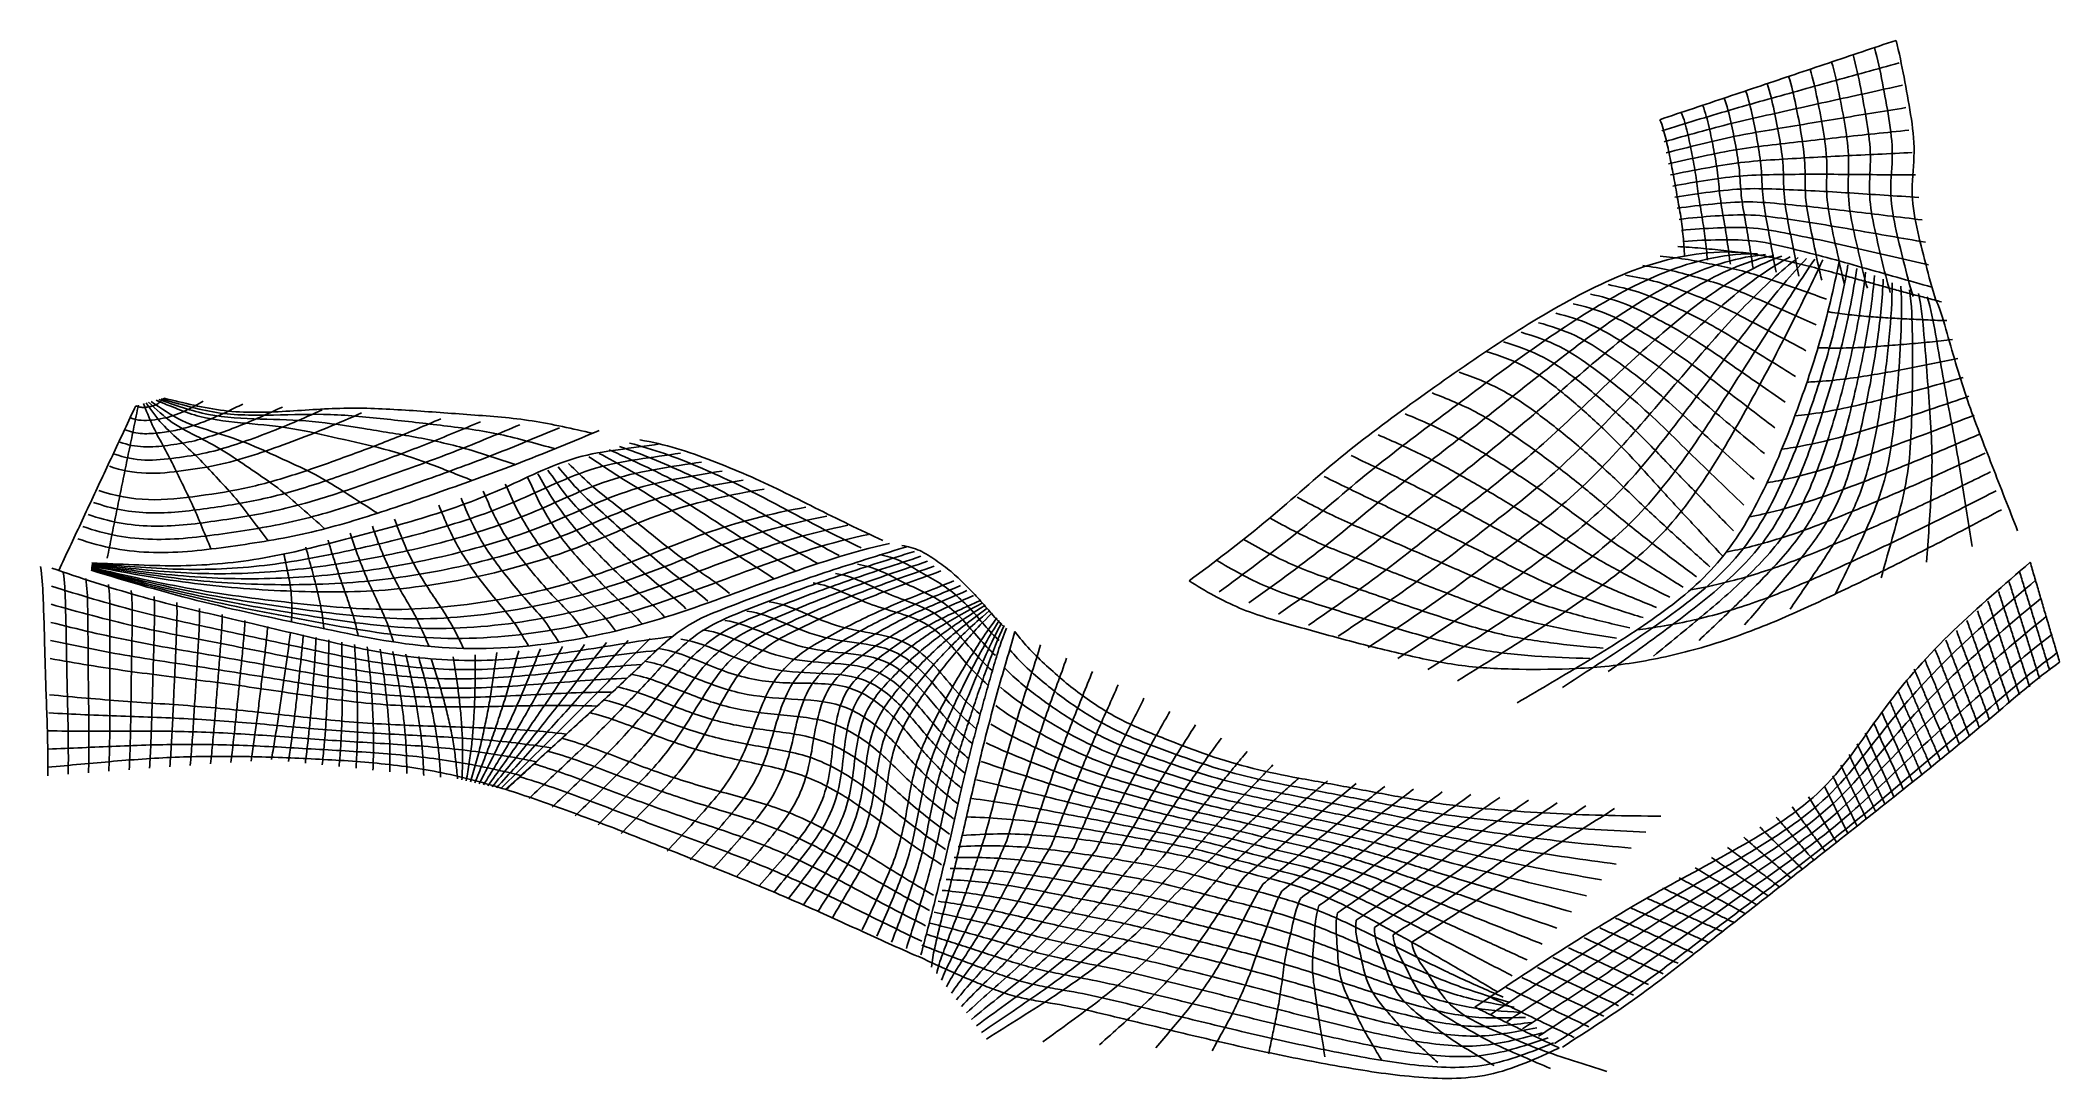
# Model space of a CAD drawing. Header units: metres. Extents: x 575 to 2055, y 2432 to 3193.
import ezdxf

# ---------------------------------------------------------------- set-up
doc = ezdxf.new("R2010")
doc.units = ezdxf.units.M
doc.layers.add('控制网', color=7, linetype='Continuous', true_color=0x000000)

msp = doc.modelspace()

# ---------------------------------------------------------------- linework, layer by layer
at = {"layer": '控制网'}
for points in [[(1761.8, 3134.9, 0.5), (1770, 3137.7, 0.5), (1786.5, 3143.2, 0.5), (1811.2, 3151.5, 0.5), (1836, 3159.8, 0.5), (1860.7, 3168.1, 0.5), (1885.4, 3176.4, 0.5), (1910.1, 3184.7, 0.5), (1926.6, 3190.2, 0.5), (1934.9, 3193, 0.5)], [(1903.4, 3182.4, 0.5), (1905.7, 3174.3, 0.5), (1909.1, 3157.8, 0.5), (1913.8, 3133, 0.5), (1917.2, 3107.8, 0.5), (1914.3, 3082.5, 0.5), (1918.4, 3057.4, 0.5), (1924.4, 3032.9, 0.5), (1928.2, 3016.5, 0.5), (1930.7, 3008.4, 0.5)], [(1919.1, 3187.7, 0.5), (1921.5, 3179.2, 0.5), (1925, 3161.9, 0.5), (1929.9, 3135.9, 0.5), (1933.3, 3109.5, 0.5), (1929.8, 3083, 0.5), (1934, 3056.7, 0.5), (1940.5, 3031, 0.5), (1944.7, 3013.9, 0.5), (1947.4, 3005.5, 0.5)], [(1934.9, 3193, 0.5), (1937.3, 3184.1, 0.5), (1940.8, 3165.9, 0.5), (1945.9, 3138.8, 0.5), (1949.4, 3111.2, 0.5), (1945.3, 3083.5, 0.5), (1949.7, 3056, 0.5), (1956.7, 3029.2, 0.5), (1961.2, 3011.3, 0.5), (1964.2, 3002.6, 0.5)], [(1763.4, 3126.8, 0.5), (1771.7, 3129.4, 0.5), (1788.3, 3134.5, 0.5), (1813.2, 3142, 0.5), (1838, 3149, 0.5), (1862.8, 3155.9, 0.5), (1887.6, 3162.8, 0.5), (1912.4, 3169.7, 0.5), (1929, 3174.2, 0.5), (1937.2, 3176.5, 0.5)], [(1856.2, 3166.6, 0.5), (1858.4, 3159.7, 0.5), (1861.6, 3145.6, 0.5), (1865.6, 3124.3, 0.5), (1868.8, 3102.7, 0.5), (1867.7, 3081.1, 0.5), (1871.3, 3059.6, 0.5), (1875.9, 3038.4, 0.5), (1878.7, 3024.2, 0.5), (1880.5, 3017.3, 0.5)], [(1871.9, 3171.9, 0.5), (1874.2, 3164.6, 0.5), (1877.4, 3149.6, 0.5), (1881.7, 3127.2, 0.5), (1885, 3104.4, 0.5), (1883.2, 3081.6, 0.5), (1887, 3058.8, 0.5), (1892.1, 3036.6, 0.5), (1895.2, 3021.6, 0.5), (1897.2, 3014.3, 0.5)], [(1887.7, 3177.1, 0.5), (1890, 3169.5, 0.5), (1893.3, 3153.7, 0.5), (1897.8, 3130.1, 0.5), (1901.1, 3106.1, 0.5), (1898.8, 3082.1, 0.5), (1902.7, 3058.1, 0.5), (1908.2, 3034.7, 0.5), (1911.7, 3019.1, 0.5), (1913.9, 3011.4, 0.5)], [(1765, 3118.7, 0.5), (1773.3, 3121.1, 0.5), (1790, 3125.7, 0.5), (1815.1, 3132.5, 0.5), (1840.1, 3138.1, 0.5), (1865, 3143.7, 0.5), (1889.9, 3149.2, 0.5), (1914.8, 3154.6, 0.5), (1931.3, 3158.3, 0.5), (1939.6, 3160.1, 0.5)], [(1824.7, 3156, 0.5), (1826.9, 3150, 0.5), (1829.9, 3137.4, 0.5), (1833.5, 3118.5, 0.5), (1836.6, 3099.3, 0.5), (1836.7, 3080.1, 0.5), (1840, 3061, 0.5), (1843.6, 3042.1, 0.5), (1845.7, 3029.4, 0.5), (1847, 3023.1, 0.5)], [(1840.5, 3161.3, 0.5), (1842.6, 3154.8, 0.5), (1845.7, 3141.5, 0.5), (1849.6, 3121.4, 0.5), (1852.7, 3101, 0.5), (1852.2, 3080.6, 0.5), (1855.6, 3060.3, 0.5), (1859.8, 3040.2, 0.5), (1862.2, 3026.8, 0.5), (1863.7, 3020.2, 0.5)], [(1766.5, 3110.6, 0.5), (1775, 3112.8, 0.5), (1791.8, 3117, 0.5), (1817, 3123, 0.5), (1842.1, 3127.3, 0.5), (1867.1, 3131.5, 0.5), (1892.1, 3135.6, 0.5), (1917.1, 3139.6, 0.5), (1933.7, 3142.3, 0.5), (1942, 3143.7, 0.5)], [(1777.5, 3140.2, 0.5), (1779.6, 3135.4, 0.5), (1782.3, 3125.2, 0.5), (1785.4, 3109.8, 0.5), (1788.3, 3094.3, 0.5), (1790.1, 3078.7, 0.5), (1792.9, 3063.2, 0.5), (1795.2, 3047.6, 0.5), (1796.2, 3037.2, 0.5), (1796.8, 3032, 0.5)], [(1793.2, 3145.5, 0.5), (1795.3, 3140.2, 0.5), (1798.1, 3129.3, 0.5), (1801.4, 3112.7, 0.5), (1804.4, 3096, 0.5), (1805.6, 3079.2, 0.5), (1808.6, 3062.5, 0.5), (1811.3, 3045.8, 0.5), (1812.7, 3034.6, 0.5), (1813.5, 3029, 0.5)], [(1809, 3150.7, 0.5), (1811.1, 3145.1, 0.5), (1814, 3133.3, 0.5), (1817.5, 3115.6, 0.5), (1820.5, 3097.6, 0.5), (1821.1, 3079.6, 0.5), (1824.3, 3061.7, 0.5), (1827.5, 3043.9, 0.5), (1829.2, 3032, 0.5), (1830.2, 3026.1, 0.5)], [(1761.8, 3134.9, 0.5), (1763.8, 3130.5, 0.5), (1766.4, 3121.1, 0.5), (1769.3, 3106.8, 0.5), (1772.2, 3092.6, 0.5), (1774.6, 3078.2, 0.5), (1777.3, 3063.9, 0.5), (1779, 3049.4, 0.5), (1779.7, 3039.8, 0.5), (1780, 3034.9, 0.5)], [(1768.1, 3102.5, 0.5), (1776.6, 3104.5, 0.5), (1793.5, 3108.2, 0.5), (1819, 3113.5, 0.5), (1844.2, 3116.4, 0.5), (1869.3, 3119.3, 0.5), (1894.3, 3122, 0.5), (1919.4, 3124.6, 0.5), (1936.1, 3126.4, 0.5), (1944.4, 3127.2, 0.5)], [(1769.7, 3094.4, 0.5), (1778.2, 3096.2, 0.5), (1795.3, 3099.5, 0.5), (1820.9, 3103.9, 0.5), (1846.2, 3105.6, 0.5), (1871.4, 3107.2, 0.5), (1896.5, 3108.4, 0.5), (1921.7, 3109.6, 0.5), (1938.4, 3110.4, 0.5), (1946.8, 3110.8, 0.5)], [(1771.3, 3086.2, 0.5), (1779.9, 3087.9, 0.5), (1797, 3090.7, 0.5), (1822.9, 3094.4, 0.5), (1848.3, 3094.7, 0.5), (1873.6, 3095, 0.5), (1898.8, 3094.8, 0.5), (1924, 3094.6, 0.5), (1940.8, 3094.4, 0.5), (1949.2, 3094.4, 0.5)], [(1772.9, 3078.1, 0.5), (1781.5, 3079.6, 0.5), (1798.8, 3082, 0.5), (1824.8, 3084.9, 0.5), (1850.3, 3083.9, 0.5), (1875.7, 3082.8, 0.5), (1901, 3081.2, 0.5), (1926.3, 3079.6, 0.5), (1943.2, 3078.5, 0.5), (1951.6, 3077.9, 0.5)], [(1774.5, 3070, 0.5), (1783.2, 3071.3, 0.5), (1800.5, 3073.2, 0.5), (1826.7, 3075.4, 0.5), (1852.4, 3073.1, 0.5), (1877.9, 3070.6, 0.5), (1903.2, 3067.6, 0.5), (1928.6, 3064.6, 0.5), (1945.5, 3062.5, 0.5), (1954, 3061.5, 0.5)], [(1776.1, 3061.9, 0.5), (1784.8, 3063, 0.5), (1802.3, 3064.5, 0.5), (1828.7, 3065.9, 0.5), (1854.4, 3062.2, 0.5), (1880, 3058.4, 0.5), (1905.5, 3054, 0.5), (1930.9, 3049.5, 0.5), (1947.9, 3046.6, 0.5), (1956.4, 3045.1, 0.5)], [(1777.7, 3053.8, 0.5), (1786.5, 3054.7, 0.5), (1804.1, 3055.8, 0.5), (1830.6, 3056.4, 0.5), (1856.5, 3051.4, 0.5), (1882.2, 3046.2, 0.5), (1907.7, 3040.3, 0.5), (1933.2, 3034.5, 0.5), (1950.2, 3030.6, 0.5), (1958.8, 3028.6, 0.5)], [(1416.9, 2797.1, 0.5), (1435.5, 2810.9, 0.5), (1472.4, 2838.7, 0.5), (1523.7, 2885.5, 0.5), (1579.3, 2926.9, 0.5), (1635.9, 2966.8, 0.5), (1694.6, 3003.7, 0.5), (1757.7, 3033.2, 0.5), (1804.2, 3039.6, 0.5), (1827.3, 3037.2, 0.5)], [(1833.3, 3036.6, 0.5), (1812, 3037.1, 0.5), (1768.8, 3027.7, 0.5), (1709.7, 2995.7, 0.5), (1654.2, 2957.1, 0.5), (1600, 2916.1, 0.5), (1545.1, 2874.9, 0.5), (1493.9, 2829.6, 0.5), (1457.2, 2802.4, 0.5), (1438.8, 2789, 0.5)], [(1839.3, 3036.1, 0.5), (1819.7, 3034.5, 0.5), (1779.9, 3022.2, 0.5), (1724.8, 2987.7, 0.5), (1672.6, 2947.4, 0.5), (1620.6, 2905.3, 0.5), (1566.6, 2864.4, 0.5), (1515.4, 2820.4, 0.5), (1478.9, 2794, 0.5), (1460.6, 2780.9, 0.5)], [(1845.3, 3035.5, 0.5), (1827.4, 3032, 0.5), (1791.1, 3016.6, 0.5), (1739.9, 2979.7, 0.5), (1690.9, 2937.7, 0.5), (1641.3, 2894.5, 0.5), (1588.1, 2853.9, 0.5), (1536.9, 2811.3, 0.5), (1500.6, 2785.5, 0.5), (1482.5, 2772.7, 0.5)], [(1851.3, 3035, 0.5), (1835.2, 3029.4, 0.5), (1802.2, 3011.1, 0.5), (1755, 2971.7, 0.5), (1709.3, 2928, 0.5), (1662, 2883.7, 0.5), (1609.5, 2843.4, 0.5), (1558.4, 2802.1, 0.5), (1522.4, 2777, 0.5), (1504.3, 2764.6, 0.5)], [(1857.3, 3034.4, 0.5), (1842.9, 3026.8, 0.5), (1813.3, 3005.6, 0.5), (1770.1, 2963.7, 0.5), (1727.6, 2918.4, 0.5), (1682.7, 2872.9, 0.5), (1631, 2832.9, 0.5), (1579.9, 2793, 0.5), (1544.1, 2768.6, 0.5), (1526.1, 2756.5, 0.5)], [(1863.3, 3033.9, 0.5), (1850.6, 3024.3, 0.5), (1824.5, 3000.1, 0.5), (1785.2, 2955.7, 0.5), (1746, 2908.7, 0.5), (1703.4, 2862.1, 0.5), (1652.5, 2822.4, 0.5), (1601.4, 2783.9, 0.5), (1565.8, 2760.1, 0.5), (1548, 2748.3, 0.5)], [(1762.1, 3035, 0.5), (1768.2, 3034.3, 0.5), (1780.4, 3033, 0.5), (1798.1, 3029.4, 0.5), (1815.6, 3025.9, 0.5), (1833, 3021.2, 0.5), (1849.9, 3015.3, 0.5), (1866.9, 3009.5, 0.5), (1878.3, 3005.5, 0.5), (1883.9, 3003.5, 0.5)], [(1774.9, 3042, 0.5), (1780.5, 3041.6, 0.5), (1791.8, 3040.9, 0.5), (1808.6, 3039, 0.5), (1825.5, 3037.3, 0.5), (1842.2, 3034.5, 0.5), (1858.6, 3030.5, 0.5), (1875.1, 3026.6, 0.5), (1886, 3023.7, 0.5), (1891.5, 3022.3, 0.5)], [(1779.2, 3045.7, 0.5), (1788.1, 3046.5, 0.5), (1805.8, 3047, 0.5), (1832.5, 3046.9, 0.5), (1858.5, 3040.5, 0.5), (1884.3, 3034, 0.5), (1909.9, 3026.7, 0.5), (1935.5, 3019.5, 0.5), (1952.6, 3014.6, 0.5), (1961.1, 3012.2, 0.5)], [(1869.3, 3033.3, 0.5), (1858.4, 3021.7, 0.5), (1835.6, 2994.6, 0.5), (1800.3, 2947.7, 0.5), (1764.3, 2899, 0.5), (1724.1, 2851.3, 0.5), (1674, 2811.8, 0.5), (1622.9, 2774.7, 0.5), (1587.5, 2751.7, 0.5), (1569.8, 2740.2, 0.5)], [(1875.3, 3032.7, 0.5), (1866.1, 3019.2, 0.5), (1846.7, 2989, 0.5), (1815.3, 2939.7, 0.5), (1782.7, 2889.3, 0.5), (1744.8, 2840.5, 0.5), (1695.4, 2801.3, 0.5), (1644.4, 2765.6, 0.5), (1609.3, 2743.2, 0.5), (1591.7, 2732.1, 0.5)], [(1881.3, 3032.2, 0.5), (1873.8, 3016.6, 0.5), (1857.9, 2983.5, 0.5), (1830.4, 2931.7, 0.5), (1801, 2879.6, 0.5), (1765.5, 2829.7, 0.5), (1716.9, 2790.8, 0.5), (1665.9, 2756.4, 0.5), (1631, 2734.7, 0.5), (1613.5, 2723.9, 0.5)], [(1893.3, 3031.1, 0.5), (1889.3, 3011.5, 0.5), (1880.1, 2972.5, 0.5), (1860.6, 2915.7, 0.5), (1837.7, 2860.2, 0.5), (1806.9, 2808.1, 0.5), (1759.8, 2769.8, 0.5), (1708.9, 2738.1, 0.5), (1674.4, 2717.8, 0.5), (1657.2, 2707.7, 0.5)], [(1899.7, 3028.5, 0.5), (1896.4, 3010, 0.5), (1888.5, 2973, 0.5), (1871.4, 2919.1, 0.5), (1851.3, 2866.5, 0.5), (1824.1, 2816.9, 0.5), (1782.2, 2779.9, 0.5), (1736.7, 2749, 0.5), (1705.9, 2729.1, 0.5), (1690.5, 2719.1, 0.5)], [(1906.2, 3025.9, 0.5), (1903.6, 3008.5, 0.5), (1896.9, 2973.5, 0.5), (1882.2, 2922.6, 0.5), (1864.9, 2872.8, 0.5), (1841.3, 2825.7, 0.5), (1804.5, 2790.1, 0.5), (1764.5, 2759.8, 0.5), (1737.4, 2740.3, 0.5), (1723.9, 2730.6, 0.5)], [(1736.6, 3021, 0.5), (1743.6, 3019.9, 0.5), (1757.5, 3017.2, 0.5), (1777, 3010.3, 0.5), (1796, 3003.1, 0.5), (1814.6, 2994.7, 0.5), (1832.5, 2985, 0.5), (1850.7, 2975.5, 0.5), (1862.7, 2969, 0.5), (1868.8, 2965.7, 0.5)], [(1749.4, 3028, 0.5), (1755.9, 3027.1, 0.5), (1768.9, 3025.1, 0.5), (1787.5, 3019.9, 0.5), (1805.8, 3014.5, 0.5), (1823.8, 3007.9, 0.5), (1841.2, 3000.2, 0.5), (1858.8, 2992.5, 0.5), (1870.5, 2987.2, 0.5), (1876.3, 2984.6, 0.5)], [(1912.6, 3023.3, 0.5), (1910.7, 3006.9, 0.5), (1905.3, 2974.1, 0.5), (1893, 2926.1, 0.5), (1878.5, 2879, 0.5), (1858.5, 2834.6, 0.5), (1826.8, 2800.2, 0.5), (1792.3, 2770.7, 0.5), (1768.9, 2751.6, 0.5), (1757.2, 2742, 0.5)], [(1919.1, 3020.7, 0.5), (1917.8, 3005.4, 0.5), (1913.6, 2974.6, 0.5), (1903.8, 2929.5, 0.5), (1892.1, 2885.3, 0.5), (1875.7, 2843.4, 0.5), (1849.1, 2810.3, 0.5), (1820.1, 2781.5, 0.5), (1800.4, 2762.8, 0.5), (1790.6, 2753.5, 0.5)], [(1891.5, 3022.3, 0.5), (1895.1, 3021.3, 0.5), (1902.4, 3019.2, 0.5), (1913.4, 3016.2, 0.5), (1924.3, 3013.1, 0.5), (1935.3, 3010.1, 0.5), (1946.2, 3007.2, 0.5), (1957.2, 3004.3, 0.5), (1964.6, 3002.4, 0.5), (1968.2, 3001.5, 0.5)], [(1711.1, 3007.1, 0.5), (1719, 3005.4, 0.5), (1734.6, 3001.4, 0.5), (1755.9, 2991.2, 0.5), (1776.3, 2980.2, 0.5), (1796.2, 2968.1, 0.5), (1815.2, 2954.6, 0.5), (1834.4, 2941.4, 0.5), (1847.2, 2932.5, 0.5), (1853.6, 2928, 0.5)], [(1723.9, 3014.1, 0.5), (1731.3, 3012.6, 0.5), (1746.1, 3009.3, 0.5), (1766.4, 3000.7, 0.5), (1786.2, 2991.7, 0.5), (1805.4, 2981.4, 0.5), (1823.9, 2969.8, 0.5), (1842.6, 2958.4, 0.5), (1855, 2950.7, 0.5), (1861.2, 2946.9, 0.5)], [(1925.5, 3018.1, 0.5), (1925, 3003.9, 0.5), (1922, 2975.1, 0.5), (1914.6, 2933, 0.5), (1905.6, 2891.6, 0.5), (1892.9, 2852.2, 0.5), (1871.4, 2820.5, 0.5), (1847.9, 2792.4, 0.5), (1831.9, 2774.1, 0.5), (1823.9, 2764.9, 0.5)], [(1932, 3015.5, 0.5), (1932.1, 3002.4, 0.5), (1930.4, 2975.6, 0.5), (1925.4, 2936.4, 0.5), (1919.2, 2897.9, 0.5), (1910.1, 2861.1, 0.5), (1893.8, 2830.6, 0.5), (1875.7, 2803.3, 0.5), (1863.4, 2785.3, 0.5), (1857.3, 2776.4, 0.5)], [(1938.4, 3012.9, 0.5), (1939.2, 3000.9, 0.5), (1938.8, 2976.2, 0.5), (1936.2, 2939.9, 0.5), (1932.8, 2904.1, 0.5), (1927.3, 2869.9, 0.5), (1916.1, 2840.8, 0.5), (1903.5, 2814.1, 0.5), (1894.9, 2796.6, 0.5), (1890.6, 2787.8, 0.5)], [(1944.8, 3010.3, 0.5), (1946.4, 2999.4, 0.5), (1947.1, 2976.7, 0.5), (1947, 2943.3, 0.5), (1946.4, 2910.4, 0.5), (1944.5, 2878.7, 0.5), (1938.4, 2850.9, 0.5), (1931.3, 2825, 0.5), (1926.4, 2807.9, 0.5), (1924, 2799.3, 0.5)], [(1951.3, 3007.7, 0.5), (1953.5, 2997.8, 0.5), (1955.5, 2977.2, 0.5), (1957.8, 2946.8, 0.5), (1960, 2916.7, 0.5), (1961.7, 2887.6, 0.5), (1960.7, 2861.1, 0.5), (1959.1, 2835.8, 0.5), (1957.9, 2819.1, 0.5), (1957.3, 2810.8, 0.5)], [(1957.7, 3005.2, 0.5), (1960.6, 2996.3, 0.5), (1963.9, 2977.8, 0.5), (1968.6, 2950.3, 0.5), (1973.5, 2923, 0.5), (1978.9, 2896.4, 0.5), (1983, 2871.2, 0.5), (1986.9, 2846.7, 0.5), (1989.4, 2830.4, 0.5), (1990.7, 2822.2, 0.5)], [(1685.6, 2993.1, 0.5), (1694.4, 2990.9, 0.5), (1711.8, 2985.7, 0.5), (1734.7, 2972, 0.5), (1756.7, 2957.4, 0.5), (1777.8, 2941.5, 0.5), (1797.8, 2924.2, 0.5), (1818.2, 2907.3, 0.5), (1831.7, 2896, 0.5), (1838.5, 2890.3, 0.5)], [(1698.4, 3000.1, 0.5), (1706.7, 2998.2, 0.5), (1723.2, 2993.6, 0.5), (1745.3, 2981.6, 0.5), (1766.5, 2968.8, 0.5), (1787, 2954.8, 0.5), (1806.5, 2939.4, 0.5), (1826.3, 2924.4, 0.5), (1839.5, 2914.2, 0.5), (1846.1, 2909.2, 0.5)], [(1964.2, 3002.6, 0.5), (1967.8, 2994.8, 0.5), (1972.3, 2978.3, 0.5), (1979.4, 2953.7, 0.5), (1987.1, 2929.3, 0.5), (1996.1, 2905.2, 0.5), (2005.4, 2881.4, 0.5), (2014.7, 2857.5, 0.5), (2020.9, 2841.6, 0.5), (2024, 2833.7, 0.5)], [(1660.1, 2979.2, 0.5), (1669.7, 2976.4, 0.5), (1688.9, 2969.9, 0.5), (1713.6, 2952.9, 0.5), (1737.1, 2934.6, 0.5), (1759.3, 2914.9, 0.5), (1780.4, 2893.9, 0.5), (1801.9, 2873.3, 0.5), (1816.2, 2859.4, 0.5), (1823.4, 2852.6, 0.5)], [(1672.8, 2986.2, 0.5), (1682.1, 2983.7, 0.5), (1700.4, 2977.8, 0.5), (1724.2, 2962.4, 0.5), (1746.9, 2946, 0.5), (1768.6, 2928.2, 0.5), (1789.1, 2909, 0.5), (1810, 2890.3, 0.5), (1823.9, 2877.7, 0.5), (1830.9, 2871.5, 0.5)], [(1634.6, 2965.2, 0.5), (1645.1, 2962, 0.5), (1666.1, 2954.1, 0.5), (1692.5, 2933.7, 0.5), (1717.4, 2911.8, 0.5), (1740.9, 2888.3, 0.5), (1763, 2863.5, 0.5), (1785.6, 2839.2, 0.5), (1800.7, 2822.9, 0.5), (1808.2, 2814.9, 0.5)], [(1647.3, 2972.2, 0.5), (1657.4, 2969.2, 0.5), (1677.5, 2962, 0.5), (1703.1, 2943.3, 0.5), (1727.2, 2923.2, 0.5), (1750.1, 2901.6, 0.5), (1771.7, 2878.7, 0.5), (1793.8, 2856.2, 0.5), (1808.4, 2841.2, 0.5), (1815.8, 2833.7, 0.5)], [(1614.8, 2949.9, 0.5), (1625.5, 2946.3, 0.5), (1646.7, 2937.9, 0.5), (1674.5, 2918.3, 0.5), (1700.8, 2897.3, 0.5), (1725.9, 2875.1, 0.5), (1749.7, 2851.7, 0.5), (1774.1, 2829.4, 0.5), (1790.3, 2814.7, 0.5), (1798.5, 2807.4, 0.5)], [(645, 2925.4, 0.5), (646, 2924.9, 0.5), (648, 2924.2, 0.5), (651.3, 2924.1, 0.5), (654.5, 2924.5, 0.5), (657.7, 2925.2, 0.5), (660.7, 2926.5, 0.5), (663.3, 2928.6, 0.5), (664.8, 2930.1, 0.5), (665.5, 2930.9, 0.5)], [(661.8, 2929.9, 0.5), (673.8, 2925.9, 0.5), (697.9, 2917, 0.5), (736.3, 2915.5, 0.5), (774.4, 2914.8, 0.5), (812.1, 2908.5, 0.5), (849.8, 2902.8, 0.5), (887.1, 2894.7, 0.5), (911, 2886, 0.5), (923.2, 2882.4, 0.5)], [(663.7, 2930.4, 0.5), (677, 2926.7, 0.5), (703.9, 2918.3, 0.5), (745.9, 2918.3, 0.5), (787.7, 2919.9, 0.5), (829.3, 2915.5, 0.5), (870.8, 2910.9, 0.5), (912.3, 2905.4, 0.5), (939, 2897.3, 0.5), (952.5, 2893.9, 0.5)], [(665.5, 2930.9, 0.5), (680.2, 2927.5, 0.5), (709.6, 2919.6, 0.5), (755.1, 2920.9, 0.5), (800.2, 2924.6, 0.5), (845.4, 2922.1, 0.5), (890.5, 2918.7, 0.5), (935.7, 2915.5, 0.5), (965.1, 2908.4, 0.5), (979.8, 2905.2, 0.5)], [(1595, 2934.7, 0.5), (1605.8, 2930.6, 0.5), (1627.4, 2921.7, 0.5), (1656.4, 2902.9, 0.5), (1684.2, 2882.9, 0.5), (1710.8, 2861.8, 0.5), (1736.4, 2840, 0.5), (1762.5, 2819.7, 0.5), (1779.9, 2806.5, 0.5), (1788.7, 2800, 0.5)], [(645, 2925.4, 0.5), (642.3, 2919.6, 0.5), (636.9, 2908.1, 0.5), (628.9, 2890.9, 0.5), (620.8, 2873.7, 0.5), (612.7, 2856.4, 0.5), (604.7, 2839.2, 0.5), (596.6, 2821.9, 0.5), (591.2, 2810.4, 0.5), (588.5, 2804.7, 0.5)], [(868.5, 2915.8, 0.5), (857.1, 2910.9, 0.5), (834.2, 2901.1, 0.5), (799.3, 2888.1, 0.5), (764.2, 2875.5, 0.5), (728.4, 2864.9, 0.5), (691.6, 2859.1, 0.5), (654.4, 2854.8, 0.5), (629.6, 2859.2, 0.5), (617.9, 2863.4, 0.5)], [(646.9, 2925.9, 0.5), (645.8, 2920.5, 0.5), (643.7, 2909.9, 0.5), (640.4, 2893.9, 0.5), (637, 2877.9, 0.5), (633.8, 2861.9, 0.5), (630.5, 2845.9, 0.5), (627.3, 2829.9, 0.5), (625.2, 2819.2, 0.5), (624.1, 2813.8, 0.5)], [(810.5, 2920.1, 0.5), (802.1, 2916.4, 0.5), (785.3, 2909.1, 0.5), (759.6, 2899.1, 0.5), (733.7, 2889.7, 0.5), (707.3, 2881.9, 0.5), (680.1, 2877.7, 0.5), (652.6, 2874.6, 0.5), (634.3, 2877.9, 0.5), (625.7, 2881.1, 0.5)], [(781.5, 2922.3, 0.5), (774.6, 2919.2, 0.5), (760.8, 2913, 0.5), (739.8, 2904.6, 0.5), (718.5, 2896.8, 0.5), (696.7, 2890.4, 0.5), (674.3, 2887, 0.5), (651.7, 2884.5, 0.5), (636.6, 2887.3, 0.5), (629.5, 2890, 0.5)], [(752.5, 2924.4, 0.5), (747.1, 2922, 0.5), (736.4, 2917, 0.5), (719.9, 2910.1, 0.5), (703.2, 2903.9, 0.5), (686.1, 2898.9, 0.5), (668.5, 2896.2, 0.5), (650.8, 2894.4, 0.5), (638.9, 2896.7, 0.5), (633.4, 2898.8, 0.5)], [(723.5, 2926.6, 0.5), (719.6, 2924.7, 0.5), (711.9, 2920.9, 0.5), (700.1, 2915.6, 0.5), (688, 2911, 0.5), (675.6, 2907.4, 0.5), (662.8, 2905.5, 0.5), (649.8, 2904.3, 0.5), (641.3, 2906.1, 0.5), (637.3, 2907.7, 0.5)], [(694.5, 2928.7, 0.5), (692.2, 2927.5, 0.5), (687.5, 2924.8, 0.5), (680.3, 2921.1, 0.5), (672.8, 2918.1, 0.5), (665, 2916, 0.5), (657, 2914.8, 0.5), (648.9, 2914.3, 0.5), (643.6, 2915.5, 0.5), (641.1, 2916.5, 0.5)], [(650.6, 2926.9, 0.5), (652.7, 2921.7, 0.5), (656.7, 2911.2, 0.5), (664.8, 2896.5, 0.5), (672.7, 2881.7, 0.5), (679.8, 2866.6, 0.5), (687.3, 2851.5, 0.5), (693.7, 2836, 0.5), (697.9, 2825.7, 0.5), (700, 2820.5, 0.5)], [(652.5, 2927.4, 0.5), (656.3, 2922.2, 0.5), (663.7, 2911.6, 0.5), (678.4, 2898.9, 0.5), (692.5, 2885.7, 0.5), (705.5, 2871.4, 0.5), (718.8, 2857.4, 0.5), (730.3, 2841.8, 0.5), (738.2, 2831.6, 0.5), (742, 2826.4, 0.5)], [(654.3, 2927.9, 0.5), (660, 2922.8, 0.5), (671, 2912.2, 0.5), (691.7, 2902.2, 0.5), (711.7, 2891.2, 0.5), (730.3, 2878.1, 0.5), (749.4, 2865.6, 0.5), (766.4, 2850.3, 0.5), (777.9, 2840.3, 0.5), (783.6, 2835.3, 0.5)], [(656.2, 2928.4, 0.5), (663.6, 2923.5, 0.5), (678.2, 2913.2, 0.5), (703.9, 2905.8, 0.5), (729.1, 2897.4, 0.5), (753, 2885.9, 0.5), (777.4, 2875.3, 0.5), (799.8, 2860.9, 0.5), (814.7, 2851.4, 0.5), (822.1, 2846.7, 0.5)], [(659.9, 2929.4, 0.5), (670.5, 2925.1, 0.5), (691.6, 2915.7, 0.5), (726, 2912.5, 0.5), (760.1, 2909.4, 0.5), (793.5, 2901.3, 0.5), (827, 2894.2, 0.5), (859.7, 2883.6, 0.5), (880.8, 2874.7, 0.5), (891.5, 2870.7, 0.5)], [(1575.2, 2919.4, 0.5), (1586.1, 2915, 0.5), (1608.1, 2905.4, 0.5), (1638.4, 2887.5, 0.5), (1667.5, 2868.5, 0.5), (1695.8, 2848.6, 0.5), (1723.1, 2828.2, 0.5), (1751, 2809.9, 0.5), (1769.6, 2798.2, 0.5), (1778.9, 2792.5, 0.5)], [(984.5, 2907.2, 0.5), (967, 2899.9, 0.5), (932.1, 2885.3, 0.5), (878.7, 2866, 0.5), (825.2, 2847.2, 0.5), (770.7, 2830.8, 0.5), (714.6, 2822, 0.5), (658.1, 2815.1, 0.5), (620.3, 2821.6, 0.5), (602.5, 2828, 0.5)], [(955.5, 2909.3, 0.5), (939.5, 2902.6, 0.5), (907.6, 2889.2, 0.5), (858.8, 2871.5, 0.5), (809.9, 2854.3, 0.5), (760.1, 2839.4, 0.5), (708.9, 2831.3, 0.5), (657.2, 2825, 0.5), (622.6, 2831, 0.5), (606.3, 2836.9, 0.5)], [(926.5, 2911.5, 0.5), (912, 2905.4, 0.5), (883.2, 2893.2, 0.5), (839, 2877.1, 0.5), (794.7, 2861.4, 0.5), (749.6, 2847.9, 0.5), (703.1, 2840.6, 0.5), (656.2, 2834.9, 0.5), (624.9, 2840.4, 0.5), (610.2, 2845.7, 0.5)], [(897.5, 2913.6, 0.5), (884.5, 2908.2, 0.5), (858.7, 2897.2, 0.5), (819.1, 2882.6, 0.5), (779.5, 2868.4, 0.5), (739, 2856.4, 0.5), (697.3, 2849.9, 0.5), (655.3, 2844.8, 0.5), (627.3, 2849.8, 0.5), (614.1, 2854.6, 0.5)], [(1014.4, 2900.4, 0.5), (1023.4, 2898.7, 0.5), (1041.5, 2894.7, 0.5), (1067.4, 2885.2, 0.5), (1093, 2874.8, 0.5), (1118.1, 2863.1, 0.5), (1142.7, 2850.6, 0.5), (1167.4, 2838.4, 0.5), (1184.1, 2830.6, 0.5), (1192.5, 2826.7, 0.5)], [(1555.4, 2904.1, 0.5), (1566.4, 2899.3, 0.5), (1588.7, 2889.2, 0.5), (1620.3, 2872.1, 0.5), (1650.9, 2854, 0.5), (1680.7, 2835.4, 0.5), (1709.7, 2816.4, 0.5), (1739.5, 2800.2, 0.5), (1759.2, 2790, 0.5), (1769.1, 2785.1, 0.5)], [(1044.2, 2890.7, 0.5), (1023.4, 2887.3, 0.5), (980.5, 2883.6, 0.5), (923.9, 2853.6, 0.5), (863.7, 2833.6, 0.5), (801.9, 2818.9, 0.5), (739.6, 2806.9, 0.5), (676, 2804.2, 0.5), (633.9, 2808.2, 0.5), (612.8, 2809.8, 0.5)], [(1028.9, 2897.4, 0.5), (1008.8, 2894, 0.5), (967.1, 2891.7, 0.5), (912.4, 2862.2, 0.5), (854.5, 2842.1, 0.5), (795.1, 2826.6, 0.5), (735.5, 2811.6, 0.5), (674.2, 2806.6, 0.5), (633.3, 2809.5, 0.5), (612.9, 2810.2, 0.5)], [(977, 2888, 0.5), (983.5, 2883.9, 0.5), (996.1, 2875, 0.5), (1016.1, 2863.2, 0.5), (1035.4, 2850.5, 0.5), (1054.3, 2837.1, 0.5), (1073.4, 2824.1, 0.5), (1092.8, 2811.4, 0.5), (1106, 2803.4, 0.5), (1112.3, 2798.9, 0.5)], [(984.5, 2890.5, 0.5), (991.6, 2886.9, 0.5), (1005.4, 2878.8, 0.5), (1026.5, 2867.6, 0.5), (1047.2, 2855.4, 0.5), (1067.2, 2842.3, 0.5), (1087.4, 2829.4, 0.5), (1107.8, 2816.8, 0.5), (1121.6, 2808.8, 0.5), (1128.3, 2804.5, 0.5)], [(992, 2893, 0.5), (999.6, 2889.8, 0.5), (1014.6, 2882.7, 0.5), (1036.9, 2872, 0.5), (1058.8, 2860.3, 0.5), (1080, 2847.5, 0.5), (1101.3, 2834.7, 0.5), (1122.7, 2822.2, 0.5), (1137.3, 2814.2, 0.5), (1144.4, 2810, 0.5)], [(999.4, 2895.5, 0.5), (1007.6, 2892.8, 0.5), (1023.6, 2886.7, 0.5), (1047.2, 2876.4, 0.5), (1070.3, 2865.2, 0.5), (1092.8, 2852.7, 0.5), (1115.2, 2840, 0.5), (1137.7, 2827.6, 0.5), (1152.9, 2819.7, 0.5), (1160.4, 2815.6, 0.5)], [(1006.9, 2898, 0.5), (1015.5, 2895.7, 0.5), (1032.6, 2890.7, 0.5), (1057.3, 2880.8, 0.5), (1081.7, 2870, 0.5), (1105.5, 2857.9, 0.5), (1129, 2845.3, 0.5), (1152.6, 2833, 0.5), (1168.5, 2825.1, 0.5), (1176.5, 2821.2, 0.5)], [(1535.7, 2888.8, 0.5), (1546.8, 2883.6, 0.5), (1569.4, 2873, 0.5), (1602.3, 2856.7, 0.5), (1634.3, 2839.6, 0.5), (1665.6, 2822.1, 0.5), (1696.4, 2804.6, 0.5), (1727.9, 2790.4, 0.5), (1748.9, 2781.8, 0.5), (1759.4, 2777.6, 0.5)], [(1090.1, 2870.9, 0.5), (1067.2, 2867.2, 0.5), (1020.9, 2858.7, 0.5), (957.7, 2828, 0.5), (890.5, 2808.1, 0.5), (821.5, 2796, 0.5), (751.6, 2793.2, 0.5), (681.7, 2796.9, 0.5), (635.6, 2804.6, 0.5), (612.6, 2808.3, 0.5)], [(1074.8, 2877.5, 0.5), (1052.6, 2874, 0.5), (1007.5, 2867.1, 0.5), (946.5, 2836.5, 0.5), (881.7, 2816.6, 0.5), (815.1, 2803.6, 0.5), (747.6, 2797.7, 0.5), (679.8, 2799.3, 0.5), (635.1, 2805.8, 0.5), (612.7, 2808.8, 0.5)], [(1059.5, 2884.1, 0.5), (1038, 2880.7, 0.5), (994, 2875.4, 0.5), (935.2, 2845, 0.5), (872.7, 2825.1, 0.5), (808.6, 2811.2, 0.5), (743.6, 2802.3, 0.5), (677.9, 2801.7, 0.5), (634.5, 2807, 0.5), (612.8, 2809.3, 0.5)], [(932.1, 2873.1, 0.5), (934.9, 2867.2, 0.5), (940.1, 2855.1, 0.5), (950.1, 2838.2, 0.5), (961.5, 2822.1, 0.5), (974.8, 2807.6, 0.5), (988.1, 2793.1, 0.5), (1002.3, 2779.5, 0.5), (1012, 2770.7, 0.5), (1016, 2765.5, 0.5)], [(939.6, 2875.6, 0.5), (943, 2869.8, 0.5), (949.3, 2858, 0.5), (961.4, 2842, 0.5), (974.3, 2826.6, 0.5), (988.3, 2812.2, 0.5), (1002.5, 2798.1, 0.5), (1017.5, 2784.8, 0.5), (1027.7, 2776.1, 0.5), (1032.1, 2771.1, 0.5)], [(947, 2878.1, 0.5), (951.1, 2872.6, 0.5), (958.6, 2861, 0.5), (972.6, 2846, 0.5), (986.8, 2831.2, 0.5), (1001.7, 2817, 0.5), (1016.9, 2803.2, 0.5), (1032.6, 2790, 0.5), (1043.4, 2781.6, 0.5), (1048.1, 2776.6, 0.5)], [(954.5, 2880.5, 0.5), (959.2, 2875.3, 0.5), (967.9, 2864.2, 0.5), (983.7, 2850.2, 0.5), (999.2, 2835.9, 0.5), (1015, 2821.9, 0.5), (1031.1, 2808.4, 0.5), (1047.7, 2795.3, 0.5), (1059, 2787, 0.5), (1064.2, 2782.2, 0.5)], [(962, 2883, 0.5), (967.4, 2878.2, 0.5), (977.4, 2867.6, 0.5), (994.6, 2854.5, 0.5), (1011.4, 2840.7, 0.5), (1028.2, 2826.9, 0.5), (1045.3, 2813.5, 0.5), (1062.8, 2800.7, 0.5), (1074.7, 2792.5, 0.5), (1080.2, 2787.8, 0.5)], [(1515.9, 2873.5, 0.5), (1527.1, 2868, 0.5), (1550, 2856.7, 0.5), (1584.2, 2841.2, 0.5), (1617.6, 2825.1, 0.5), (1650.6, 2808.9, 0.5), (1683.1, 2792.9, 0.5), (1716.4, 2780.7, 0.5), (1738.5, 2773.5, 0.5), (1749.6, 2770.2, 0.5)], [(1105.4, 2864.3, 0.5), (1081.7, 2860.4, 0.5), (1034.4, 2850.4, 0.5), (968.8, 2819.5, 0.5), (899.3, 2799.6, 0.5), (827.8, 2788.5, 0.5), (755.5, 2788.8, 0.5), (683.5, 2794.5, 0.5), (636.2, 2803.4, 0.5), (612.6, 2807.8, 0.5)], [(883.4, 2857.7, 0.5), (885.7, 2852.1, 0.5), (890.4, 2840.8, 0.5), (899.1, 2824.6, 0.5), (909.4, 2809.4, 0.5), (920.9, 2795.2, 0.5), (932.6, 2781.1, 0.5), (945.5, 2768, 0.5), (951.5, 2757.2, 0.5), (955, 2752.2, 0.5)], [(899.6, 2862.8, 0.5), (902.1, 2857.1, 0.5), (907, 2845.4, 0.5), (916.3, 2828.9, 0.5), (927.1, 2813.4, 0.5), (939.3, 2799, 0.5), (951.6, 2784.6, 0.5), (965.5, 2771.7, 0.5), (972.5, 2761.1, 0.5), (976.2, 2756, 0.5)], [(915.8, 2868, 0.5), (918.5, 2862.1, 0.5), (923.6, 2850.2, 0.5), (933.3, 2833.4, 0.5), (944.5, 2817.6, 0.5), (957.3, 2803.1, 0.5), (970.2, 2788.7, 0.5), (984.3, 2775.4, 0.5), (992.9, 2765.8, 0.5), (996.5, 2760.4, 0.5)], [(1496.1, 2858.3, 0.5), (1507.4, 2852.3, 0.5), (1530.7, 2840.5, 0.5), (1566.2, 2825.8, 0.5), (1601, 2810.7, 0.5), (1635.5, 2795.7, 0.5), (1669.8, 2781.1, 0.5), (1704.8, 2770.9, 0.5), (1728.1, 2765.3, 0.5), (1739.8, 2762.7, 0.5)], [(1136.1, 2851, 0.5), (1110.9, 2846.6, 0.5), (1061.2, 2833.6, 0.5), (990.9, 2802.5, 0.5), (916.6, 2782.6, 0.5), (840, 2773.7, 0.5), (763.4, 2780, 0.5), (687.3, 2789.8, 0.5), (637.3, 2801.1, 0.5), (612.4, 2806.9, 0.5)], [(1151.4, 2844.4, 0.5), (1125.5, 2839.6, 0.5), (1074.6, 2825.2, 0.5), (1001.8, 2794.1, 0.5), (925.1, 2774.1, 0.5), (846, 2766.5, 0.5), (767.3, 2775.7, 0.5), (689.2, 2787.4, 0.5), (637.9, 2799.9, 0.5), (612.4, 2806.4, 0.5)], [(834.7, 2842.3, 0.5), (836.4, 2837.5, 0.5), (840, 2827.9, 0.5), (846.3, 2813.8, 0.5), (853.8, 2800.3, 0.5), (862, 2787.2, 0.5), (870.9, 2774.6, 0.5), (878.6, 2761.3, 0.5), (883.1, 2752, 0.5), (885.4, 2747.4, 0.5)], [(867.1, 2852.6, 0.5), (869.3, 2847.1, 0.5), (873.7, 2836.3, 0.5), (881.7, 2820.6, 0.5), (891.3, 2805.9, 0.5), (901.8, 2791.8, 0.5), (913, 2778.3, 0.5), (924.1, 2764.6, 0.5), (929.7, 2754.3, 0.5), (932.9, 2749.4, 0.5)], [(1476.3, 2843, 0.5), (1487.8, 2836.6, 0.5), (1511.3, 2824.3, 0.5), (1548.1, 2810.4, 0.5), (1584.4, 2796.2, 0.5), (1620.5, 2782.4, 0.5), (1656.5, 2769.3, 0.5), (1693.3, 2761.1, 0.5), (1717.8, 2757, 0.5), (1730, 2755.2, 0.5)], [(1700.7, 2732.9, 0.5), (1716.7, 2733.5, 0.5), (1748.5, 2737.2, 0.5), (1795.2, 2748.1, 0.5), (1840.4, 2764.3, 0.5), (1884, 2784.2, 0.5), (1927.2, 2805.1, 0.5), (1969.9, 2826.8, 0.5), (1998.1, 2841.7, 0.5), (2012.2, 2849.2, 0.5)], [(1182, 2831.1, 0.5), (1154.7, 2825.4, 0.5), (1101.4, 2808.5, 0.5), (1023.6, 2777.2, 0.5), (942, 2757.2, 0.5), (857.8, 2752.2, 0.5), (775.2, 2767.2, 0.5), (692.9, 2782.7, 0.5), (639, 2797.6, 0.5), (612.2, 2805.4, 0.5)], [(1166.7, 2837.8, 0.5), (1140, 2832.5, 0.5), (1088, 2816.8, 0.5), (1012.7, 2785.7, 0.5), (933.6, 2765.7, 0.5), (852, 2759.3, 0.5), (771.2, 2771.4, 0.5), (691, 2785, 0.5), (638.5, 2798.8, 0.5), (612.3, 2805.9, 0.5)], [(786, 2827, 0.5), (786.9, 2823.6, 0.5), (788.8, 2816.9, 0.5), (792.2, 2807, 0.5), (795.3, 2797, 0.5), (799, 2787.2, 0.5), (802.3, 2777.3, 0.5), (805.8, 2767.4, 0.5), (807.1, 2760.5, 0.5), (807.9, 2757.1, 0.5)], [(802.2, 2832.1, 0.5), (803.4, 2828.2, 0.5), (805.9, 2820.4, 0.5), (810.3, 2808.9, 0.5), (814.8, 2797.6, 0.5), (820, 2786.5, 0.5), (825.3, 2775.4, 0.5), (830.2, 2764.2, 0.5), (832.6, 2756.3, 0.5), (833.9, 2752.5, 0.5)], [(818.4, 2837.2, 0.5), (819.9, 2832.8, 0.5), (823, 2824, 0.5), (828.3, 2811.1, 0.5), (834.4, 2798.6, 0.5), (841.1, 2786.3, 0.5), (848.4, 2774.4, 0.5), (854.6, 2761.9, 0.5), (858.1, 2753.3, 0.5), (860, 2749.1, 0.5)], [(1456.5, 2827.7, 0.5), (1468.1, 2821, 0.5), (1492, 2808, 0.5), (1530.1, 2795, 0.5), (1567.7, 2781.8, 0.5), (1605.4, 2769.2, 0.5), (1643.2, 2757.6, 0.5), (1681.7, 2751.4, 0.5), (1707.4, 2748.8, 0.5), (1720.3, 2747.8, 0.5)], [(1197.3, 2824.5, 0.5), (1169.3, 2818.2, 0.5), (1114.7, 2800.1, 0.5), (1034.4, 2768.8, 0.5), (950.4, 2748.8, 0.5), (863.7, 2745.1, 0.5), (779.1, 2762.9, 0.5), (694.8, 2780.4, 0.5), (639.6, 2796.4, 0.5), (612.2, 2804.9, 0.5)], [(753.5, 2816.7, 0.5), (754, 2814.4, 0.5), (755, 2809.7, 0.5), (756.4, 2802.7, 0.5), (758, 2795.6, 0.5), (758.9, 2788.5, 0.5), (759.3, 2781.3, 0.5), (759.5, 2774.2, 0.5), (759.3, 2769.4, 0.5), (759, 2767, 0.5)], [(769.7, 2821.8, 0.5), (770.4, 2819, 0.5), (771.8, 2813.3, 0.5), (774.2, 2804.9, 0.5), (776.4, 2796.5, 0.5), (778.5, 2788, 0.5), (780.3, 2779.4, 0.5), (782, 2770.9, 0.5), (782.5, 2765, 0.5), (782.7, 2762.1, 0.5)], [(1210.8, 2822.3, 0.5), (1201.8, 2819.6, 0.5), (1183.7, 2814, 0.5), (1156.6, 2805.4, 0.5), (1129.7, 2796.4, 0.5), (1102.8, 2786.9, 0.5), (1076.3, 2776.9, 0.5), (1049.8, 2766.3, 0.5), (1035.2, 2753.8, 0.5), (1028.1, 2747.6, 0.5)], [(1215.6, 2818.7, 0.5), (1206.5, 2815.8, 0.5), (1189.1, 2810.3, 0.5), (1163.2, 2801.9, 0.5), (1137.5, 2793, 0.5), (1111.9, 2783.6, 0.5), (1086.7, 2773.6, 0.5), (1061.4, 2763, 0.5), (1047.5, 2751, 0.5), (1040.8, 2744.9, 0.5)], [(1220.4, 2815.1, 0.5), (1211.2, 2812, 0.5), (1194.6, 2806.7, 0.5), (1169.9, 2798.3, 0.5), (1145.3, 2789.6, 0.5), (1121, 2780.3, 0.5), (1097, 2770.3, 0.5), (1073, 2759.8, 0.5), (1059.8, 2748.2, 0.5), (1053.5, 2742.3, 0.5)], [(1225.2, 2811.5, 0.5), (1215.9, 2808.3, 0.5), (1200.1, 2803, 0.5), (1176.5, 2794.8, 0.5), (1153.2, 2786.2, 0.5), (1130.1, 2777, 0.5), (1107.3, 2767.1, 0.5), (1084.7, 2756.6, 0.5), (1072.2, 2745.4, 0.5), (1066.2, 2739.7, 0.5)], [(1190.1, 2816.1, 0.5), (1195.3, 2815.4, 0.5), (1205.4, 2812.3, 0.5), (1218.9, 2804.2, 0.5), (1232.6, 2796.6, 0.5), (1245.5, 2787.6, 0.5), (1256.8, 2776.7, 0.5), (1266.8, 2764.6, 0.5), (1273.9, 2756.8, 0.5), (1277.7, 2753.3, 0.5)], [(1206.3, 2823, 0.5), (1210.8, 2822.3, 0.5), (1219.8, 2819.9, 0.5), (1231.4, 2812.2, 0.5), (1242.6, 2804.1, 0.5), (1252.6, 2794.6, 0.5), (1262.2, 2784.7, 0.5), (1271.1, 2774.2, 0.5), (1277.2, 2767.3, 0.5), (1280.5, 2764.1, 0.5)], [(1436.7, 2812.4, 0.5), (1448.4, 2805.3, 0.5), (1472.6, 2791.8, 0.5), (1512, 2779.6, 0.5), (1551.1, 2767.4, 0.5), (1590.3, 2755.9, 0.5), (1629.9, 2745.8, 0.5), (1670.2, 2741.6, 0.5), (1697.1, 2740.6, 0.5), (1710.5, 2740.3, 0.5)], [(575.1, 2807.7, 0.5), (576.5, 2800.5, 0.5), (577.1, 2785.9, 0.5), (577.9, 2764, 0.5), (578.4, 2742, 0.5), (579.1, 2720.1, 0.5), (579.9, 2698.2, 0.5), (580.5, 2676.3, 0.5), (580.7, 2661.7, 0.5), (580.6, 2654.4, 0.5)], [(583.6, 2806.5, 0.5), (604.4, 2799.2, 0.5), (646.4, 2785.2, 0.5), (711, 2770.3, 0.5), (775.5, 2755.1, 0.5), (840.2, 2740.4, 0.5), (906.7, 2737.1, 0.5), (972.6, 2745.8, 0.5), (1016, 2753.6, 0.5), (1038, 2756.3, 0.5)], [(591.8, 2803.3, 0.5), (593, 2796.3, 0.5), (593.4, 2782.2, 0.5), (594, 2761.1, 0.5), (594.3, 2740, 0.5), (594.7, 2718.8, 0.5), (595.3, 2697.7, 0.5), (595.6, 2676.6, 0.5), (595.6, 2662.5, 0.5), (595.5, 2655.5, 0.5)], [(608.4, 2798.9, 0.5), (609.4, 2792.2, 0.5), (609.8, 2778.6, 0.5), (610, 2758.3, 0.5), (610.1, 2737.9, 0.5), (610.3, 2717.6, 0.5), (610.6, 2697.2, 0.5), (610.8, 2676.9, 0.5), (610.6, 2663.3, 0.5), (610.4, 2656.5, 0.5)], [(1230.1, 2807.9, 0.5), (1220.6, 2804.5, 0.5), (1205.6, 2799.3, 0.5), (1183.2, 2791.3, 0.5), (1161, 2782.8, 0.5), (1139.1, 2773.6, 0.5), (1117.6, 2763.8, 0.5), (1096.3, 2753.4, 0.5), (1084.5, 2742.6, 0.5), (1078.9, 2737.1, 0.5)], [(1234.9, 2804.4, 0.5), (1225.3, 2800.7, 0.5), (1211, 2795.7, 0.5), (1189.8, 2787.8, 0.5), (1168.8, 2779.4, 0.5), (1148.2, 2770.3, 0.5), (1128, 2760.6, 0.5), (1107.9, 2750.2, 0.5), (1096.8, 2739.8, 0.5), (1091.6, 2734.4, 0.5)], [(1244.5, 2797.2, 0.5), (1234.7, 2793.1, 0.5), (1222, 2788.3, 0.5), (1203.1, 2780.8, 0.5), (1184.5, 2772.6, 0.5), (1166.4, 2763.7, 0.5), (1148.6, 2754, 0.5), (1131.2, 2743.8, 0.5), (1121.4, 2734.2, 0.5), (1117, 2729.2, 0.5)], [(1157.7, 2802.4, 0.5), (1164.2, 2801.5, 0.5), (1176.6, 2797.2, 0.5), (1194.1, 2788.1, 0.5), (1212.7, 2781.5, 0.5), (1231, 2774.1, 0.5), (1245.9, 2760.8, 0.5), (1258.2, 2745.4, 0.5), (1267.3, 2736, 0.5), (1272.2, 2731.6, 0.5)], [(1173.9, 2809.3, 0.5), (1179.7, 2808.4, 0.5), (1191, 2804.8, 0.5), (1206.5, 2796.2, 0.5), (1222.6, 2789, 0.5), (1238.3, 2780.8, 0.5), (1251.4, 2768.7, 0.5), (1262.5, 2755, 0.5), (1270.6, 2746.4, 0.5), (1275, 2742.5, 0.5)], [(1416.9, 2797.1, 0.5), (1428.7, 2789.6, 0.5), (1453.3, 2775.6, 0.5), (1493.9, 2764.2, 0.5), (1534.5, 2752.9, 0.5), (1575.3, 2742.7, 0.5), (1616.5, 2734, 0.5), (1658.7, 2731.9, 0.5), (1686.7, 2732.3, 0.5), (1700.7, 2732.9, 0.5)], [(2033.2, 2810.8, 0.5), (2014.4, 2794.2, 0.5), (1975.6, 2762, 0.5), (1925.5, 2705.7, 0.5), (1885.1, 2640.7, 0.5), (1819.7, 2600.8, 0.5), (1753.1, 2566.2, 0.5), (1688.9, 2526.5, 0.5), (1647.1, 2498.8, 0.5), (1626.3, 2484.8, 0.5)], [(2037.1, 2797.5, 0.5), (2018.5, 2781.6, 0.5), (1980.8, 2749.9, 0.5), (1930.5, 2696.4, 0.5), (1888, 2635.8, 0.5), (1825.1, 2595.7, 0.5), (1761.2, 2560, 0.5), (1699.3, 2520.1, 0.5), (1658.4, 2493.1, 0.5), (1637.9, 2479.5, 0.5)], [(2025.5, 2803.6, 0.5), (2026.5, 2800.2, 0.5), (2028.6, 2793.3, 0.5), (2031.7, 2783, 0.5), (2034.9, 2772.8, 0.5), (2038, 2762.5, 0.5), (2041.2, 2752.2, 0.5), (2044.3, 2741.9, 0.5), (2046.4, 2735, 0.5), (2047.4, 2731.6, 0.5)], [(2033.2, 2810.8, 0.5), (2034.2, 2807.3, 0.5), (2036.3, 2800.3, 0.5), (2039.4, 2789.9, 0.5), (2042.4, 2779.4, 0.5), (2045.5, 2769, 0.5), (2048.6, 2758.5, 0.5), (2051.7, 2748.1, 0.5), (2053.8, 2741.1, 0.5), (2054.8, 2737.6, 0.5)], [(583.3, 2793.3, 0.5), (603.7, 2786.7, 0.5), (644.9, 2774.3, 0.5), (708.1, 2761, 0.5), (771, 2747.2, 0.5), (834.2, 2733.8, 0.5), (898.8, 2730.5, 0.5), (963, 2737.7, 0.5), (1005.5, 2744.1, 0.5), (1026.9, 2746.1, 0.5)], [(625.1, 2794.5, 0.5), (625.9, 2788, 0.5), (626.1, 2775, 0.5), (626.1, 2755.4, 0.5), (626, 2735.8, 0.5), (625.9, 2716.3, 0.5), (626, 2696.7, 0.5), (625.9, 2677.2, 0.5), (625.5, 2664.1, 0.5), (625.3, 2657.6, 0.5)], [(641.7, 2790.1, 0.5), (642.4, 2783.9, 0.5), (642.4, 2771.3, 0.5), (642.2, 2752.5, 0.5), (641.8, 2733.8, 0.5), (641.6, 2715, 0.5), (641.3, 2696.2, 0.5), (641, 2677.4, 0.5), (640.5, 2664.9, 0.5), (640.2, 2658.7, 0.5)], [(658.4, 2785.6, 0.5), (658.9, 2779.7, 0.5), (658.7, 2767.7, 0.5), (658.3, 2749.7, 0.5), (657.7, 2731.7, 0.5), (657.2, 2713.7, 0.5), (656.7, 2695.7, 0.5), (656.1, 2677.7, 0.5), (655.5, 2665.7, 0.5), (655.1, 2659.8, 0.5)], [(1109.1, 2781.8, 0.5), (1117.7, 2780.6, 0.5), (1133.7, 2774.2, 0.5), (1157.5, 2763.7, 0.5), (1182.9, 2759, 0.5), (1208.8, 2754.3, 0.5), (1229.3, 2737.4, 0.5), (1245, 2716.9, 0.5), (1257.3, 2704.8, 0.5), (1263.9, 2699.2, 0.5)], [(1249.3, 2793.6, 0.5), (1239.3, 2789.4, 0.5), (1227.5, 2784.7, 0.5), (1209.7, 2777.3, 0.5), (1192.4, 2769.2, 0.5), (1175.4, 2760.3, 0.5), (1159, 2750.8, 0.5), (1142.8, 2740.6, 0.5), (1133.7, 2731.4, 0.5), (1129.6, 2726.6, 0.5)], [(1141.5, 2795.6, 0.5), (1148.7, 2794.5, 0.5), (1162.3, 2789.5, 0.5), (1181.9, 2780, 0.5), (1202.7, 2774, 0.5), (1223.7, 2767.4, 0.5), (1240.4, 2753, 0.5), (1253.8, 2735.9, 0.5), (1264, 2725.5, 0.5), (1269.4, 2720.8, 0.5)], [(1254.1, 2790, 0.5), (1244, 2785.6, 0.5), (1232.9, 2781, 0.5), (1216.4, 2773.7, 0.5), (1200.2, 2765.8, 0.5), (1184.5, 2757, 0.5), (1169.3, 2747.5, 0.5), (1154.5, 2737.4, 0.5), (1146, 2728.6, 0.5), (1142.3, 2723.9, 0.5)], [(1258.9, 2786.4, 0.5), (1248.7, 2781.8, 0.5), (1238.4, 2777.3, 0.5), (1223, 2770.2, 0.5), (1208, 2762.4, 0.5), (1193.6, 2753.7, 0.5), (1179.6, 2744.3, 0.5), (1166.1, 2734.1, 0.5), (1158.4, 2725.8, 0.5), (1155, 2721.3, 0.5)], [(1263.7, 2782.8, 0.5), (1253.4, 2778, 0.5), (1243.9, 2773.6, 0.5), (1229.7, 2766.7, 0.5), (1215.9, 2759, 0.5), (1202.6, 2750.4, 0.5), (1189.9, 2741, 0.5), (1177.7, 2730.9, 0.5), (1170.7, 2723.1, 0.5), (1167.7, 2718.7, 0.5)], [(2041, 2784.2, 0.5), (2022.6, 2768.9, 0.5), (1985.9, 2737.9, 0.5), (1935.5, 2687, 0.5), (1890.9, 2630.8, 0.5), (1830.5, 2590.6, 0.5), (1769.2, 2553.8, 0.5), (1709.6, 2513.7, 0.5), (1669.6, 2487.4, 0.5), (1649.6, 2474.2, 0.5)], [(2002.3, 2782.2, 0.5), (2003.4, 2779, 0.5), (2005.6, 2772.4, 0.5), (2008.9, 2762.6, 0.5), (2012.2, 2752.8, 0.5), (2015.5, 2743, 0.5), (2018.8, 2733.1, 0.5), (2022.1, 2723.3, 0.5), (2024.3, 2716.8, 0.5), (2025.4, 2713.5, 0.5)], [(2010, 2789.4, 0.5), (2011.1, 2786, 0.5), (2013.3, 2779.4, 0.5), (2016.5, 2769.4, 0.5), (2019.8, 2759.4, 0.5), (2023, 2749.5, 0.5), (2026.3, 2739.5, 0.5), (2029.5, 2729.5, 0.5), (2031.7, 2722.9, 0.5), (2032.8, 2719.5, 0.5)], [(2017.7, 2796.5, 0.5), (2018.8, 2793.1, 0.5), (2020.9, 2786.4, 0.5), (2024.1, 2776.2, 0.5), (2027.3, 2766.1, 0.5), (2030.5, 2756, 0.5), (2033.7, 2745.8, 0.5), (2036.9, 2735.7, 0.5), (2039, 2728.9, 0.5), (2040.1, 2725.6, 0.5)], [(583, 2780, 0.5), (603.1, 2774.2, 0.5), (643.5, 2763.3, 0.5), (705.1, 2751.8, 0.5), (766.6, 2739.4, 0.5), (828.1, 2727.1, 0.5), (891, 2723.9, 0.5), (953.5, 2729.7, 0.5), (995, 2734.6, 0.5), (1015.9, 2735.9, 0.5)], [(675, 2781.2, 0.5), (675.4, 2775.5, 0.5), (675, 2764.1, 0.5), (674.4, 2746.8, 0.5), (673.6, 2729.6, 0.5), (672.8, 2712.4, 0.5), (672.1, 2695.2, 0.5), (671.2, 2678, 0.5), (670.4, 2666.6, 0.5), (670, 2660.8, 0.5)], [(691.7, 2776.8, 0.5), (691.9, 2771.4, 0.5), (691.4, 2760.4, 0.5), (690.4, 2744, 0.5), (689.4, 2727.6, 0.5), (688.4, 2711.1, 0.5), (687.4, 2694.7, 0.5), (686.3, 2678.3, 0.5), (685.4, 2667.4, 0.5), (684.9, 2661.9, 0.5)], [(708.4, 2772.4, 0.5), (708.3, 2767.2, 0.5), (707.7, 2756.8, 0.5), (706.5, 2741.1, 0.5), (705.3, 2725.5, 0.5), (704, 2709.8, 0.5), (702.8, 2694.2, 0.5), (701.4, 2678.6, 0.5), (700.4, 2668.2, 0.5), (699.8, 2663, 0.5)], [(725, 2768, 0.5), (724.8, 2763.1, 0.5), (724, 2753.1, 0.5), (722.6, 2738.3, 0.5), (721.1, 2723.4, 0.5), (719.6, 2708.6, 0.5), (718.1, 2693.7, 0.5), (716.5, 2678.9, 0.5), (715.3, 2669, 0.5), (714.7, 2664.1, 0.5)], [(1076.7, 2768.1, 0.5), (1086.7, 2766.7, 0.5), (1105.2, 2758.9, 0.5), (1133.3, 2747.5, 0.5), (1163.2, 2744.2, 0.5), (1193.8, 2741.3, 0.5), (1218.1, 2721.9, 0.5), (1236.2, 2698, 0.5), (1250.7, 2684, 0.5), (1258.4, 2677.6, 0.5)], [(1092.9, 2775, 0.5), (1102.2, 2773.7, 0.5), (1119.5, 2766.6, 0.5), (1145.4, 2755.6, 0.5), (1173.1, 2751.6, 0.5), (1201.3, 2747.8, 0.5), (1223.7, 2729.6, 0.5), (1240.6, 2707.4, 0.5), (1254, 2694.4, 0.5), (1261.2, 2688.4, 0.5)], [(1265.5, 2780.9, 0.5), (1255.7, 2775.7, 0.5), (1246.8, 2770.7, 0.5), (1233.4, 2763, 0.5), (1220.5, 2754.5, 0.5), (1208.1, 2745.2, 0.5), (1196.1, 2735.2, 0.5), (1184.7, 2724.6, 0.5), (1178, 2716.5, 0.5), (1175.2, 2712, 0.5)], [(1267.2, 2779.1, 0.5), (1258.1, 2773.3, 0.5), (1249.6, 2767.8, 0.5), (1237.2, 2759.2, 0.5), (1225.1, 2750, 0.5), (1213.5, 2740, 0.5), (1202.3, 2729.4, 0.5), (1191.6, 2718.3, 0.5), (1185.3, 2709.9, 0.5), (1182.7, 2705.3, 0.5)], [(1269, 2777.2, 0.5), (1260.4, 2770.9, 0.5), (1252.5, 2764.8, 0.5), (1240.9, 2755.4, 0.5), (1229.7, 2745.5, 0.5), (1218.9, 2734.8, 0.5), (1208.5, 2723.6, 0.5), (1198.5, 2711.9, 0.5), (1192.7, 2703.3, 0.5), (1190.2, 2698.6, 0.5)], [(1270.7, 2775.4, 0.5), (1262.7, 2768.5, 0.5), (1255.4, 2761.9, 0.5), (1244.7, 2751.7, 0.5), (1234.3, 2741, 0.5), (1224.3, 2729.6, 0.5), (1214.7, 2717.8, 0.5), (1205.4, 2705.6, 0.5), (1200, 2696.7, 0.5), (1197.7, 2691.9, 0.5)], [(1272.5, 2773.6, 0.5), (1265, 2766.1, 0.5), (1258.3, 2758.9, 0.5), (1248.5, 2747.9, 0.5), (1238.9, 2736.4, 0.5), (1229.7, 2724.5, 0.5), (1220.8, 2712.1, 0.5), (1212.3, 2699.3, 0.5), (1207.3, 2690.1, 0.5), (1205.2, 2685.2, 0.5)], [(1276, 2769.9, 0.5), (1269.6, 2761.4, 0.5), (1264.1, 2753, 0.5), (1256, 2740.4, 0.5), (1248.1, 2727.4, 0.5), (1240.5, 2714.1, 0.5), (1233.2, 2700.5, 0.5), (1226.2, 2686.6, 0.5), (1222, 2676.9, 0.5), (1220.2, 2671.9, 0.5)], [(1277.8, 2768, 0.5), (1271.9, 2759, 0.5), (1267, 2750.1, 0.5), (1259.7, 2736.6, 0.5), (1252.7, 2722.9, 0.5), (1245.9, 2708.9, 0.5), (1239.4, 2694.7, 0.5), (1233.1, 2680.3, 0.5), (1229.3, 2670.3, 0.5), (1227.7, 2665.2, 0.5)], [(2045, 2770.9, 0.5), (2026.7, 2756.3, 0.5), (1991.1, 2725.9, 0.5), (1940.4, 2677.6, 0.5), (1893.9, 2625.8, 0.5), (1835.9, 2585.5, 0.5), (1777.3, 2547.7, 0.5), (1720, 2507.3, 0.5), (1680.8, 2481.7, 0.5), (1661.3, 2468.9, 0.5)], [(1986.9, 2768, 0.5), (1988, 2764.8, 0.5), (1990.3, 2758.5, 0.5), (1993.7, 2749, 0.5), (1997.1, 2739.5, 0.5), (2000.5, 2730, 0.5), (2003.9, 2720.5, 0.5), (2007.3, 2711, 0.5), (2009.6, 2704.6, 0.5), (2010.7, 2701.5, 0.5)], [(1994.6, 2775.1, 0.5), (1995.7, 2771.9, 0.5), (1998, 2765.4, 0.5), (2001.3, 2755.8, 0.5), (2004.7, 2746.1, 0.5), (2008, 2736.5, 0.5), (2011.4, 2726.8, 0.5), (2014.7, 2717.1, 0.5), (2017, 2710.7, 0.5), (2018.1, 2707.5, 0.5)], [(582.5, 2753.5, 0.5), (601.8, 2749.3, 0.5), (640.5, 2741.5, 0.5), (699.2, 2733.2, 0.5), (757.6, 2723.6, 0.5), (816.1, 2713.7, 0.5), (875.3, 2710.6, 0.5), (934.5, 2713.6, 0.5), (974, 2715.6, 0.5), (993.7, 2715.5, 0.5)], [(582.7, 2766.7, 0.5), (602.4, 2761.7, 0.5), (642, 2752.4, 0.5), (702.2, 2742.5, 0.5), (762.1, 2731.5, 0.5), (822.1, 2720.4, 0.5), (883.1, 2717.2, 0.5), (944, 2721.6, 0.5), (984.5, 2725.1, 0.5), (1004.8, 2725.7, 0.5)], [(741.7, 2763.6, 0.5), (741.3, 2758.9, 0.5), (740.3, 2749.5, 0.5), (738.7, 2735.4, 0.5), (737, 2721.3, 0.5), (735.3, 2707.3, 0.5), (733.5, 2693.2, 0.5), (731.6, 2679.2, 0.5), (730.3, 2669.8, 0.5), (729.6, 2665.1, 0.5)], [(758.3, 2759.2, 0.5), (757.8, 2754.8, 0.5), (756.6, 2745.9, 0.5), (754.8, 2732.6, 0.5), (752.9, 2719.3, 0.5), (750.9, 2706, 0.5), (748.8, 2692.7, 0.5), (746.7, 2679.4, 0.5), (745.2, 2670.6, 0.5), (744.5, 2666.2, 0.5)], [(767.7, 2757.5, 0.5), (767.4, 2753, 0.5), (766.5, 2744.2, 0.5), (765.2, 2731, 0.5), (763.7, 2717.8, 0.5), (762.2, 2704.6, 0.5), (760.6, 2691.3, 0.5), (758.8, 2678.1, 0.5), (757.5, 2669.3, 0.5), (756.9, 2664.9, 0.5)], [(777.1, 2755.7, 0.5), (776.9, 2751.3, 0.5), (776.4, 2742.6, 0.5), (775.6, 2729.4, 0.5), (774.6, 2716.3, 0.5), (773.5, 2703.1, 0.5), (772.3, 2690, 0.5), (770.9, 2676.8, 0.5), (769.8, 2668, 0.5), (769.3, 2663.6, 0.5)], [(786.5, 2754, 0.5), (786.5, 2749.6, 0.5), (786.3, 2740.9, 0.5), (786, 2727.9, 0.5), (785.5, 2714.8, 0.5), (784.9, 2701.7, 0.5), (784.1, 2688.6, 0.5), (783, 2675.5, 0.5), (782.1, 2666.7, 0.5), (781.6, 2662.3, 0.5)], [(795.9, 2752.2, 0.5), (796, 2747.9, 0.5), (796.2, 2739.3, 0.5), (796.4, 2726.3, 0.5), (796.4, 2713.3, 0.5), (796.2, 2700.3, 0.5), (795.8, 2687.3, 0.5), (795.1, 2674.2, 0.5), (794.4, 2665.4, 0.5), (794, 2661.1, 0.5)], [(1005.9, 2753.3, 0.5), (1001.2, 2748.4, 0.5), (992.2, 2738.1, 0.5), (978.9, 2722.4, 0.5), (965.3, 2707, 0.5), (951.4, 2691.7, 0.5), (937.6, 2676.4, 0.5), (923.5, 2661, 0.5), (914.1, 2650.7, 0.5), (909.4, 2645.6, 0.5)], [(1021.9, 2754.8, 0.5), (1016.6, 2749.8, 0.5), (1006.3, 2739.2, 0.5), (991.1, 2723.2, 0.5), (975.6, 2707.5, 0.5), (959.9, 2691.8, 0.5), (944.2, 2676.2, 0.5), (928.4, 2660.6, 0.5), (917.8, 2650.1, 0.5), (912.6, 2644.9, 0.5)], [(1038, 2756.3, 0.5), (1032, 2751.1, 0.5), (1020.4, 2740.4, 0.5), (1003.3, 2724, 0.5), (985.9, 2707.9, 0.5), (968.3, 2692, 0.5), (950.8, 2676.1, 0.5), (933.3, 2660.1, 0.5), (921.6, 2649.5, 0.5), (915.7, 2644.2, 0.5)], [(1044.3, 2754.4, 0.5), (1055.7, 2752.8, 0.5), (1076.7, 2743.6, 0.5), (1109.1, 2731.3, 0.5), (1143.4, 2729.3, 0.5), (1178.6, 2728.3, 0.5), (1206.8, 2706.5, 0.5), (1227.3, 2679, 0.5), (1244.1, 2663.2, 0.5), (1252.9, 2655.9, 0.5)], [(1060.5, 2761.3, 0.5), (1071.2, 2759.8, 0.5), (1090.9, 2751.2, 0.5), (1121.2, 2739.4, 0.5), (1153.3, 2736.7, 0.5), (1186.2, 2734.8, 0.5), (1212.4, 2714.2, 0.5), (1231.8, 2688.5, 0.5), (1247.4, 2673.6, 0.5), (1255.6, 2666.7, 0.5)], [(1279.5, 2766.2, 0.5), (1274.2, 2756.6, 0.5), (1269.8, 2747.1, 0.5), (1263.5, 2732.8, 0.5), (1257.3, 2718.4, 0.5), (1251.4, 2703.7, 0.5), (1245.6, 2688.9, 0.5), (1240, 2673.9, 0.5), (1236.7, 2663.7, 0.5), (1235.1, 2658.5, 0.5)], [(1281.3, 2764.3, 0.5), (1276.5, 2754.2, 0.5), (1272.7, 2744.2, 0.5), (1267.2, 2729.1, 0.5), (1261.9, 2713.9, 0.5), (1256.8, 2698.5, 0.5), (1251.8, 2683.1, 0.5), (1246.9, 2667.6, 0.5), (1244, 2657.1, 0.5), (1242.6, 2651.8, 0.5)], [(1283, 2762.5, 0.5), (1278.8, 2751.8, 0.5), (1275.6, 2741.2, 0.5), (1271, 2725.3, 0.5), (1266.5, 2709.4, 0.5), (1262.2, 2693.4, 0.5), (1257.9, 2677.3, 0.5), (1253.9, 2661.3, 0.5), (1251.4, 2650.5, 0.5), (1250.1, 2645.1, 0.5)], [(1289.2, 2760, 0.5), (1287.3, 2752.9, 0.5), (1283.1, 2738.8, 0.5), (1276.9, 2717.7, 0.5), (1271.2, 2696.4, 0.5), (1265.7, 2675, 0.5), (1260.6, 2653.5, 0.5), (1255.5, 2632.1, 0.5), (1252.2, 2617.7, 0.5), (1250.6, 2610.6, 0.5)], [(1289.2, 2760, 0.5), (1295.9, 2750.8, 0.5), (1312.1, 2734.6, 0.5), (1338.2, 2712.4, 0.5), (1367.3, 2694.2, 0.5), (1399, 2681.4, 0.5), (1430.9, 2669, 0.5), (1463.7, 2659.2, 0.5), (1486, 2654.7, 0.5), (1497.2, 2652.6, 0.5)], [(2048.9, 2757.6, 0.5), (2030.8, 2743.7, 0.5), (1996.2, 2713.8, 0.5), (1945.4, 2668.3, 0.5), (1896.8, 2620.8, 0.5), (1841.3, 2580.3, 0.5), (1785.3, 2541.5, 0.5), (1730.3, 2500.9, 0.5), (1692, 2476, 0.5), (1672.9, 2463.5, 0.5)], [(1971.5, 2753.7, 0.5), (1972.6, 2750.6, 0.5), (1975, 2744.5, 0.5), (1978.5, 2735.3, 0.5), (1982, 2726.1, 0.5), (1985.5, 2717, 0.5), (1989, 2707.8, 0.5), (1992.5, 2698.6, 0.5), (1994.9, 2692.5, 0.5), (1996.1, 2689.4, 0.5)], [(1979.2, 2760.8, 0.5), (1980.3, 2757.7, 0.5), (1982.6, 2751.5, 0.5), (1986.1, 2742.1, 0.5), (1989.6, 2732.8, 0.5), (1993, 2723.5, 0.5), (1996.5, 2714.1, 0.5), (1999.9, 2704.8, 0.5), (2002.2, 2698.6, 0.5), (2003.4, 2695.4, 0.5)], [(582.2, 2740.2, 0.5), (601.1, 2736.8, 0.5), (638.9, 2730.6, 0.5), (696.1, 2724, 0.5), (753.1, 2715.8, 0.5), (810, 2707, 0.5), (867.6, 2704, 0.5), (925.1, 2705.6, 0.5), (963.5, 2706.1, 0.5), (982.7, 2705.3, 0.5)], [(805.3, 2750.5, 0.5), (805.6, 2746.2, 0.5), (806.1, 2737.6, 0.5), (806.8, 2724.8, 0.5), (807.3, 2711.9, 0.5), (807.5, 2698.9, 0.5), (807.6, 2685.9, 0.5), (807.1, 2672.8, 0.5), (806.7, 2664.1, 0.5), (806.4, 2659.8, 0.5)], [(814.6, 2748.8, 0.5), (815.1, 2744.5, 0.5), (816, 2736, 0.5), (817.2, 2723.2, 0.5), (818.2, 2710.4, 0.5), (818.8, 2697.5, 0.5), (819.3, 2684.5, 0.5), (819.2, 2671.5, 0.5), (819, 2662.8, 0.5), (818.8, 2658.5, 0.5)], [(824, 2747, 0.5), (824.7, 2742.8, 0.5), (825.9, 2734.3, 0.5), (827.6, 2721.6, 0.5), (829, 2708.9, 0.5), (830.2, 2696, 0.5), (831.1, 2683.2, 0.5), (831.3, 2670.2, 0.5), (831.3, 2661.5, 0.5), (831.2, 2657.2, 0.5)], [(833.4, 2745.3, 0.5), (834.2, 2741.1, 0.5), (835.8, 2732.7, 0.5), (838, 2720.1, 0.5), (839.9, 2707.4, 0.5), (841.5, 2694.6, 0.5), (842.8, 2681.8, 0.5), (843.4, 2668.9, 0.5), (843.6, 2660.2, 0.5), (843.6, 2655.9, 0.5)], [(842.8, 2743.5, 0.5), (843.8, 2739.4, 0.5), (845.7, 2731.1, 0.5), (848.4, 2718.5, 0.5), (850.8, 2705.9, 0.5), (852.8, 2693.2, 0.5), (854.5, 2680.4, 0.5), (855.5, 2667.5, 0.5), (855.9, 2658.9, 0.5), (856, 2654.6, 0.5)], [(852.2, 2741.8, 0.5), (853.3, 2737.7, 0.5), (855.6, 2729.4, 0.5), (858.8, 2717, 0.5), (861.7, 2704.4, 0.5), (864.1, 2691.8, 0.5), (866.3, 2679.1, 0.5), (867.6, 2666.2, 0.5), (868.2, 2657.6, 0.5), (868.4, 2653.3, 0.5)], [(861.5, 2740, 0.5), (862.9, 2736, 0.5), (865.5, 2727.8, 0.5), (869.2, 2715.4, 0.5), (872.6, 2702.9, 0.5), (875.4, 2690.4, 0.5), (878, 2677.7, 0.5), (879.6, 2664.9, 0.5), (880.4, 2656.3, 0.5), (880.8, 2652, 0.5)], [(877.6, 2741.5, 0.5), (878.2, 2737.3, 0.5), (879.6, 2728.9, 0.5), (881.4, 2716.2, 0.5), (882.9, 2703.4, 0.5), (883.9, 2690.5, 0.5), (884.6, 2677.6, 0.5), (884.5, 2664.5, 0.5), (884.2, 2655.7, 0.5), (884, 2651.3, 0.5)], [(893.6, 2743, 0.5), (893.6, 2738.7, 0.5), (893.7, 2730.1, 0.5), (893.6, 2717, 0.5), (893.2, 2703.8, 0.5), (892.3, 2690.7, 0.5), (891.3, 2677.4, 0.5), (889.4, 2664, 0.5), (887.9, 2655.1, 0.5), (887.2, 2650.6, 0.5)], [(909.7, 2744.5, 0.5), (909, 2740.1, 0.5), (907.7, 2731.2, 0.5), (905.8, 2717.7, 0.5), (903.5, 2704.3, 0.5), (900.8, 2690.8, 0.5), (897.9, 2677.3, 0.5), (894.3, 2663.6, 0.5), (891.7, 2654.5, 0.5), (890.3, 2649.9, 0.5)], [(925.7, 2745.9, 0.5), (924.4, 2741.5, 0.5), (921.8, 2732.4, 0.5), (918, 2718.5, 0.5), (913.8, 2704.8, 0.5), (909.2, 2691, 0.5), (904.5, 2677.1, 0.5), (899.1, 2663.2, 0.5), (895.4, 2653.8, 0.5), (893.5, 2649.2, 0.5)], [(941.7, 2747.4, 0.5), (939.7, 2742.9, 0.5), (935.9, 2733.5, 0.5), (930.2, 2719.3, 0.5), (924.1, 2705.2, 0.5), (917.7, 2691.1, 0.5), (911.1, 2677, 0.5), (904, 2662.7, 0.5), (899.1, 2653.2, 0.5), (896.7, 2648.5, 0.5)], [(957.8, 2748.9, 0.5), (955.1, 2744.2, 0.5), (950, 2734.7, 0.5), (942.4, 2720.1, 0.5), (934.4, 2705.7, 0.5), (926.1, 2691.3, 0.5), (917.7, 2676.8, 0.5), (908.9, 2662.3, 0.5), (902.9, 2652.6, 0.5), (899.9, 2647.8, 0.5)], [(973.8, 2750.4, 0.5), (970.5, 2745.6, 0.5), (964.1, 2735.8, 0.5), (954.5, 2720.8, 0.5), (944.7, 2706.1, 0.5), (934.6, 2691.4, 0.5), (924.3, 2676.7, 0.5), (913.8, 2661.9, 0.5), (906.6, 2652, 0.5), (903, 2647, 0.5)], [(989.9, 2751.9, 0.5), (985.9, 2747, 0.5), (978.1, 2736.9, 0.5), (966.7, 2721.6, 0.5), (955, 2706.6, 0.5), (943, 2691.5, 0.5), (931, 2676.5, 0.5), (918.6, 2661.4, 0.5), (910.4, 2651.4, 0.5), (906.2, 2646.3, 0.5)], [(1028.1, 2747.6, 0.5), (1022.7, 2742.7, 0.5), (1012.4, 2732.5, 0.5), (996.5, 2717.6, 0.5), (980.5, 2702.9, 0.5), (964.4, 2688.3, 0.5), (948.4, 2673.6, 0.5), (932.3, 2658.9, 0.5), (921.7, 2649.1, 0.5), (916.3, 2644.2, 0.5)], [(1040.8, 2744.9, 0.5), (1035.5, 2739.9, 0.5), (1025.7, 2729.3, 0.5), (1011, 2713.7, 0.5), (996.2, 2698.2, 0.5), (980.9, 2682.8, 0.5), (965.1, 2667.7, 0.5), (949.2, 2652.7, 0.5), (938.5, 2642.8, 0.5), (933.2, 2637.8, 0.5)], [(1053.5, 2742.3, 0.5), (1048.3, 2737.2, 0.5), (1038.9, 2726.1, 0.5), (1025.5, 2709.7, 0.5), (1011.9, 2693.5, 0.5), (997.4, 2677.4, 0.5), (981.8, 2661.9, 0.5), (966, 2646.6, 0.5), (955.4, 2636.4, 0.5), (950.1, 2631.3, 0.5)], [(1066.2, 2739.7, 0.5), (1061, 2734.4, 0.5), (1052.2, 2722.9, 0.5), (1039.9, 2705.8, 0.5), (1027.6, 2688.7, 0.5), (1013.9, 2672, 0.5), (998.5, 2656, 0.5), (982.8, 2640.4, 0.5), (972.2, 2630.1, 0.5), (966.9, 2624.9, 0.5)], [(1017.9, 2738.2, 0.5), (1030.3, 2736.2, 0.5), (1053.1, 2726.3, 0.5), (1088.2, 2713.2, 0.5), (1125.4, 2710.3, 0.5), (1163.4, 2708.8, 0.5), (1194.9, 2686.7, 0.5), (1218.8, 2658.2, 0.5), (1237.5, 2641.6, 0.5), (1247.2, 2633.9, 0.5)], [(1028.1, 2747.6, 0.5), (1034.9, 2746.6, 0.5), (1048, 2742.5, 0.5), (1066.8, 2734.4, 0.5), (1086.2, 2727.3, 0.5), (1106.4, 2723.1, 0.5), (1126.9, 2722, 0.5), (1147.5, 2722.2, 0.5), (1161.2, 2720.7, 0.5), (1167.7, 2718.7, 0.5)], [(1285.7, 2746.4, 0.5), (1292.6, 2738.1, 0.5), (1308.8, 2723.4, 0.5), (1334.9, 2703.3, 0.5), (1363.7, 2686.5, 0.5), (1394.9, 2674.5, 0.5), (1426.2, 2662.9, 0.5), (1458.4, 2653.6, 0.5), (1480.2, 2649.1, 0.5), (1491.2, 2647, 0.5)], [(2052.8, 2744.3, 0.5), (2034.9, 2731.1, 0.5), (2001.4, 2701.8, 0.5), (1950.4, 2658.9, 0.5), (1899.7, 2615.9, 0.5), (1846.7, 2575.2, 0.5), (1793.4, 2535.4, 0.5), (1740.7, 2494.5, 0.5), (1703.3, 2470.3, 0.5), (1684.6, 2458.2, 0.5)], [(2054.8, 2737.6, 0.5), (2036.9, 2724.8, 0.5), (2003.9, 2695.8, 0.5), (1952.9, 2654.2, 0.5), (1901.2, 2613.4, 0.5), (1849.4, 2572.7, 0.5), (1797.4, 2532.3, 0.5), (1745.9, 2491.3, 0.5), (1708.9, 2467.5, 0.5), (1690.5, 2455.6, 0.5)], [(1956, 2739.4, 0.5), (1957.2, 2736.5, 0.5), (1959.6, 2730.6, 0.5), (1963.3, 2721.7, 0.5), (1966.9, 2712.8, 0.5), (1970.5, 2704, 0.5), (1974.1, 2695.1, 0.5), (1977.8, 2686.2, 0.5), (1980.2, 2680.3, 0.5), (1981.4, 2677.4, 0.5)], [(1963.7, 2746.6, 0.5), (1964.9, 2743.6, 0.5), (1967.3, 2737.5, 0.5), (1970.9, 2728.5, 0.5), (1974.4, 2719.5, 0.5), (1978, 2710.5, 0.5), (1981.6, 2701.4, 0.5), (1985.1, 2692.4, 0.5), (1987.5, 2686.4, 0.5), (1988.7, 2683.4, 0.5)], [(1078.9, 2737.1, 0.5), (1073.8, 2731.6, 0.5), (1065.4, 2719.7, 0.5), (1054.4, 2701.8, 0.5), (1043.3, 2684, 0.5), (1030.3, 2666.5, 0.5), (1015.2, 2650.2, 0.5), (999.6, 2634.3, 0.5), (989.1, 2623.8, 0.5), (983.8, 2618.5, 0.5)], [(1091.6, 2734.4, 0.5), (1086.6, 2728.9, 0.5), (1078.6, 2716.5, 0.5), (1068.9, 2697.8, 0.5), (1059, 2679.2, 0.5), (1046.8, 2661.1, 0.5), (1031.9, 2644.3, 0.5), (1016.4, 2628.1, 0.5), (1005.9, 2617.4, 0.5), (1000.7, 2612.1, 0.5)], [(1007.7, 2728.8, 0.5), (1020.3, 2726.5, 0.5), (1043.7, 2716.6, 0.5), (1079.5, 2703.2, 0.5), (1117.4, 2698.7, 0.5), (1155.9, 2695.8, 0.5), (1188.6, 2674.5, 0.5), (1214.6, 2646.7, 0.5), (1234.2, 2630.4, 0.5), (1244.3, 2622.7, 0.5)], [(1117, 2729.2, 0.5), (1112.1, 2723.3, 0.5), (1105.1, 2710.1, 0.5), (1097.8, 2689.9, 0.5), (1090.4, 2669.7, 0.5), (1079.7, 2650.2, 0.5), (1065.3, 2632.6, 0.5), (1050, 2615.8, 0.5), (1039.6, 2604.8, 0.5), (1034.4, 2599.2, 0.5)], [(1129.6, 2726.6, 0.5), (1124.9, 2720.6, 0.5), (1118.4, 2706.9, 0.5), (1112.3, 2685.9, 0.5), (1106.1, 2665, 0.5), (1096.2, 2644.8, 0.5), (1082, 2626.7, 0.5), (1066.8, 2609.6, 0.5), (1056.4, 2598.4, 0.5), (1051.3, 2592.8, 0.5)], [(1142.3, 2723.9, 0.5), (1137.7, 2717.8, 0.5), (1131.6, 2703.7, 0.5), (1126.8, 2682, 0.5), (1121.7, 2660.3, 0.5), (1112.7, 2639.3, 0.5), (1098.7, 2620.9, 0.5), (1083.6, 2603.5, 0.5), (1073.3, 2592.1, 0.5), (1068.2, 2586.4, 0.5)], [(1282.2, 2732.8, 0.5), (1289.3, 2725.4, 0.5), (1305.6, 2712.3, 0.5), (1331.7, 2694.1, 0.5), (1360.2, 2678.7, 0.5), (1390.8, 2667.6, 0.5), (1421.6, 2656.8, 0.5), (1453.1, 2648, 0.5), (1474.4, 2643.6, 0.5), (1485.1, 2641.4, 0.5)], [(1942.3, 2724.5, 0.5), (1943.5, 2721.7, 0.5), (1945.9, 2716.1, 0.5), (1949.5, 2707.8, 0.5), (1953, 2699.4, 0.5), (1956.6, 2691, 0.5), (1960.1, 2682.7, 0.5), (1963.7, 2674.3, 0.5), (1966.1, 2668.7, 0.5), (1967.3, 2666, 0.5)], [(1948.3, 2732.3, 0.5), (1949.5, 2729.4, 0.5), (1952, 2723.6, 0.5), (1955.7, 2714.9, 0.5), (1959.3, 2706.2, 0.5), (1963, 2697.5, 0.5), (1966.7, 2688.8, 0.5), (1970.4, 2680.1, 0.5), (1972.8, 2674.2, 0.5), (1974, 2671.3, 0.5)], [(581.7, 2713.7, 0.5), (599.7, 2711.9, 0.5), (635.7, 2708.8, 0.5), (689.9, 2705.5, 0.5), (744, 2700.1, 0.5), (797.9, 2693.6, 0.5), (852.2, 2690.7, 0.5), (906.5, 2689.6, 0.5), (942.6, 2687, 0.5), (960.6, 2684.9, 0.5)], [(987.4, 2710, 0.5), (1000.4, 2707.2, 0.5), (1025.1, 2697.3, 0.5), (1062.4, 2683.2, 0.5), (1101.4, 2675.7, 0.5), (1141.1, 2669.7, 0.5), (1176.1, 2649.6, 0.5), (1206.1, 2623.6, 0.5), (1227.5, 2607.9, 0.5), (1238.4, 2600.4, 0.5)], [(997.6, 2719.4, 0.5), (1010.4, 2716.9, 0.5), (1034.4, 2707, 0.5), (1070.9, 2693.2, 0.5), (1109.4, 2687.2, 0.5), (1148.5, 2682.7, 0.5), (1182.3, 2662.1, 0.5), (1210.4, 2635.2, 0.5), (1230.8, 2619.2, 0.5), (1241.3, 2611.6, 0.5)], [(1155, 2721.3, 0.5), (1150.5, 2715, 0.5), (1144.9, 2700.5, 0.5), (1141.3, 2678, 0.5), (1137.4, 2655.5, 0.5), (1129.1, 2633.9, 0.5), (1115.4, 2615, 0.5), (1100.4, 2597.3, 0.5), (1090.1, 2585.8, 0.5), (1085, 2580, 0.5)], [(1167.7, 2718.7, 0.5), (1163.2, 2712.2, 0.5), (1158.1, 2697.3, 0.5), (1155.7, 2674, 0.5), (1153.1, 2650.8, 0.5), (1145.6, 2628.4, 0.5), (1132.2, 2609.1, 0.5), (1117.2, 2591.2, 0.5), (1107, 2579.5, 0.5), (1101.9, 2573.6, 0.5)], [(1175.2, 2712, 0.5), (1171, 2705.6, 0.5), (1166.1, 2691, 0.5), (1163.6, 2668.2, 0.5), (1160.9, 2645.5, 0.5), (1153.6, 2623.6, 0.5), (1141, 2604.5, 0.5), (1127, 2586.6, 0.5), (1117.4, 2574.9, 0.5), (1112.7, 2569, 0.5)], [(1167.7, 2718.7, 0.5), (1172.8, 2717.1, 0.5), (1182.5, 2712.5, 0.5), (1195.2, 2702.7, 0.5), (1206.2, 2691.2, 0.5), (1216.3, 2678.9, 0.5), (1226.7, 2666.7, 0.5), (1238, 2655.5, 0.5), (1246, 2648.5, 0.5), (1250.1, 2645.1, 0.5)], [(1278.7, 2719.3, 0.5), (1285.9, 2712.7, 0.5), (1302.4, 2701.1, 0.5), (1328.4, 2684.9, 0.5), (1356.6, 2671, 0.5), (1386.7, 2660.7, 0.5), (1416.9, 2650.7, 0.5), (1447.7, 2642.4, 0.5), (1468.6, 2638, 0.5), (1479, 2635.9, 0.5)], [(1930.4, 2708.9, 0.5), (1931.5, 2706.3, 0.5), (1933.7, 2701.2, 0.5), (1937, 2693.5, 0.5), (1940.4, 2685.9, 0.5), (1943.7, 2678.2, 0.5), (1947.1, 2670.5, 0.5), (1950.4, 2662.9, 0.5), (1952.6, 2657.8, 0.5), (1953.7, 2655.2, 0.5)], [(1936.3, 2716.7, 0.5), (1937.5, 2714, 0.5), (1939.8, 2708.7, 0.5), (1943.2, 2700.7, 0.5), (1946.7, 2692.6, 0.5), (1950.1, 2684.6, 0.5), (1953.6, 2676.6, 0.5), (1957.1, 2668.6, 0.5), (1959.4, 2663.2, 0.5), (1960.5, 2660.6, 0.5)], [(581.4, 2700.4, 0.5), (598.9, 2699.4, 0.5), (634.1, 2697.9, 0.5), (686.8, 2696.3, 0.5), (739.4, 2692.2, 0.5), (791.8, 2687, 0.5), (844.5, 2684.1, 0.5), (897.2, 2681.6, 0.5), (932.2, 2677.5, 0.5), (949.5, 2674.7, 0.5)], [(977.3, 2700.6, 0.5), (990.5, 2697.5, 0.5), (1015.8, 2687.6, 0.5), (1053.9, 2673.2, 0.5), (1093.5, 2664.2, 0.5), (1133.7, 2656.7, 0.5), (1169.8, 2637.1, 0.5), (1201.8, 2612, 0.5), (1224.1, 2596.6, 0.5), (1235.5, 2589.2, 0.5)], [(1182.7, 2705.3, 0.5), (1178.8, 2699, 0.5), (1174.1, 2684.6, 0.5), (1171.5, 2662.4, 0.5), (1168.6, 2640.2, 0.5), (1161.7, 2618.8, 0.5), (1149.8, 2599.8, 0.5), (1136.8, 2582, 0.5), (1127.9, 2570.3, 0.5), (1123.4, 2564.4, 0.5)], [(1190.2, 2698.6, 0.5), (1186.6, 2692.3, 0.5), (1182.1, 2678.3, 0.5), (1179.3, 2656.6, 0.5), (1176.3, 2634.9, 0.5), (1169.7, 2613.9, 0.5), (1158.7, 2595.2, 0.5), (1146.6, 2577.4, 0.5), (1138.3, 2565.7, 0.5), (1134.2, 2559.8, 0.5)], [(1275.2, 2705.7, 0.5), (1282.6, 2700, 0.5), (1299.1, 2690, 0.5), (1325.2, 2675.7, 0.5), (1353.1, 2663.3, 0.5), (1382.6, 2653.8, 0.5), (1412.3, 2644.5, 0.5), (1442.4, 2636.7, 0.5), (1462.8, 2632.5, 0.5), (1473, 2630.3, 0.5)], [(1918.4, 2693.3, 0.5), (1919.5, 2691, 0.5), (1921.5, 2686.3, 0.5), (1924.6, 2679.3, 0.5), (1927.8, 2672.3, 0.5), (1930.9, 2665.4, 0.5), (1934, 2658.4, 0.5), (1937.1, 2651.4, 0.5), (1939.2, 2646.8, 0.5), (1940.2, 2644.4, 0.5)], [(1924.4, 2701.1, 0.5), (1925.5, 2698.6, 0.5), (1927.6, 2693.8, 0.5), (1930.8, 2686.4, 0.5), (1934.1, 2679.1, 0.5), (1937.3, 2671.8, 0.5), (1940.5, 2664.5, 0.5), (1943.7, 2657.1, 0.5), (1945.9, 2652.3, 0.5), (1947, 2649.8, 0.5)], [(581.1, 2687.2, 0.5), (598.2, 2687, 0.5), (632.3, 2687, 0.5), (683.6, 2687.1, 0.5), (734.7, 2684.4, 0.5), (785.8, 2680.3, 0.5), (836.9, 2677.4, 0.5), (888, 2673.6, 0.5), (921.7, 2668, 0.5), (938.5, 2664.6, 0.5)], [(957, 2681.8, 0.5), (970.7, 2678.2, 0.5), (997.3, 2668.2, 0.5), (1037, 2653.1, 0.5), (1077.9, 2641.3, 0.5), (1119.1, 2630.6, 0.5), (1157.5, 2611.8, 0.5), (1193.1, 2588.6, 0.5), (1217.4, 2574, 0.5), (1229.6, 2566.8, 0.5)], [(1197.7, 2691.9, 0.5), (1194.4, 2685.7, 0.5), (1190.2, 2672, 0.5), (1187.2, 2650.8, 0.5), (1184, 2629.7, 0.5), (1177.7, 2609.1, 0.5), (1167.5, 2590.5, 0.5), (1156.4, 2572.8, 0.5), (1148.8, 2561.1, 0.5), (1145, 2555.2, 0.5)], [(1205.2, 2685.2, 0.5), (1202.1, 2679.1, 0.5), (1198.2, 2665.6, 0.5), (1195.1, 2645, 0.5), (1191.8, 2624.4, 0.5), (1185.7, 2604.3, 0.5), (1176.4, 2585.9, 0.5), (1166.2, 2568.2, 0.5), (1159.2, 2556.5, 0.5), (1155.8, 2550.7, 0.5)], [(1268.1, 2678.5, 0.5), (1275.9, 2674.6, 0.5), (1292.7, 2667.7, 0.5), (1318.7, 2657.4, 0.5), (1346, 2647.8, 0.5), (1374.5, 2640, 0.5), (1402.9, 2632.3, 0.5), (1431.8, 2625.5, 0.5), (1451.2, 2621.4, 0.5), (1460.8, 2619.1, 0.5)], [(1271.7, 2692.1, 0.5), (1279.2, 2687.3, 0.5), (1295.9, 2678.9, 0.5), (1321.9, 2666.5, 0.5), (1349.5, 2655.5, 0.5), (1378.6, 2646.9, 0.5), (1407.6, 2638.4, 0.5), (1437.1, 2631.1, 0.5), (1457, 2626.9, 0.5), (1466.9, 2624.7, 0.5)], [(1912.4, 2685.5, 0.5), (1913.4, 2683.3, 0.5), (1915.4, 2678.8, 0.5), (1918.4, 2672.2, 0.5), (1921.4, 2665.6, 0.5), (1924.4, 2658.9, 0.5), (1927.4, 2652.3, 0.5), (1930.4, 2645.7, 0.5), (1932.4, 2641.3, 0.5), (1933.4, 2639, 0.5)], [(580.6, 2660.6, 0.5), (596.6, 2662, 0.5), (628.7, 2665.1, 0.5), (676.9, 2668.6, 0.5), (725.3, 2668.7, 0.5), (773.6, 2666.9, 0.5), (821.9, 2664.1, 0.5), (869.8, 2657.5, 0.5), (901, 2649, 0.5), (916.3, 2644.2, 0.5)], [(580.8, 2673.9, 0.5), (597.4, 2674.5, 0.5), (630.5, 2676.1, 0.5), (680.3, 2677.8, 0.5), (730, 2676.6, 0.5), (779.7, 2673.6, 0.5), (829.4, 2670.8, 0.5), (878.9, 2665.5, 0.5), (911.3, 2658.5, 0.5), (927.4, 2654.4, 0.5)], [(946.8, 2672.4, 0.5), (960.8, 2668.6, 0.5), (988, 2658.5, 0.5), (1028.7, 2643, 0.5), (1070.1, 2629.9, 0.5), (1111.9, 2617.6, 0.5), (1151.3, 2599, 0.5), (1188.7, 2576.8, 0.5), (1214, 2562.6, 0.5), (1226.7, 2555.6, 0.5)], [(1220.2, 2671.9, 0.5), (1217.7, 2665.8, 0.5), (1214.2, 2653, 0.5), (1210.8, 2633.4, 0.5), (1207.2, 2613.8, 0.5), (1201.8, 2594.6, 0.5), (1194.1, 2576.5, 0.5), (1185.8, 2559, 0.5), (1180.1, 2547.3, 0.5), (1177.3, 2541.5, 0.5)], [(1227.7, 2665.2, 0.5), (1225.5, 2659.2, 0.5), (1222.2, 2646.6, 0.5), (1218.6, 2627.6, 0.5), (1214.9, 2608.5, 0.5), (1209.8, 2589.8, 0.5), (1202.9, 2571.9, 0.5), (1195.6, 2554.4, 0.5), (1190.6, 2542.8, 0.5), (1188.1, 2536.9, 0.5)], [(1264.6, 2664.9, 0.5), (1272.5, 2661.9, 0.5), (1289.4, 2656.6, 0.5), (1315.4, 2648.2, 0.5), (1342.5, 2640, 0.5), (1370.4, 2633.2, 0.5), (1398.3, 2626.2, 0.5), (1426.5, 2619.9, 0.5), (1445.4, 2615.8, 0.5), (1454.7, 2613.5, 0.5)], [(1900.5, 2669.9, 0.5), (1901.4, 2667.9, 0.5), (1903.3, 2663.9, 0.5), (1906, 2658, 0.5), (1908.8, 2652, 0.5), (1911.6, 2646.1, 0.5), (1914.4, 2640.2, 0.5), (1917.1, 2634.2, 0.5), (1919, 2630.3, 0.5), (1919.9, 2628.3, 0.5)], [(1906.5, 2677.7, 0.5), (1907.4, 2675.6, 0.5), (1909.3, 2671.4, 0.5), (1912.2, 2665.1, 0.5), (1915.1, 2658.8, 0.5), (1918, 2652.5, 0.5), (1920.9, 2646.2, 0.5), (1923.8, 2640, 0.5), (1925.7, 2635.8, 0.5), (1926.7, 2633.7, 0.5)], [(926.5, 2653.6, 0.5), (941, 2649.2, 0.5), (969.6, 2639.1, 0.5), (1012.1, 2622.9, 0.5), (1054.7, 2607.1, 0.5), (1097.5, 2591.5, 0.5), (1139.2, 2573.4, 0.5), (1179.9, 2553.1, 0.5), (1207.2, 2539.7, 0.5), (1220.9, 2533.3, 0.5)], [(936.7, 2663, 0.5), (950.9, 2658.9, 0.5), (978.8, 2648.8, 0.5), (1020.4, 2633, 0.5), (1062.4, 2618.5, 0.5), (1104.7, 2604.5, 0.5), (1145.3, 2586.2, 0.5), (1184.3, 2564.9, 0.5), (1210.6, 2551.2, 0.5), (1223.8, 2544.5, 0.5)], [(1235.1, 2658.5, 0.5), (1233.2, 2652.6, 0.5), (1230.2, 2640.3, 0.5), (1226.5, 2621.8, 0.5), (1222.7, 2603.3, 0.5), (1217.8, 2584.9, 0.5), (1211.8, 2567.2, 0.5), (1205.4, 2549.8, 0.5), (1201, 2538.2, 0.5), (1198.9, 2532.4, 0.5)], [(1242.6, 2651.8, 0.5), (1241, 2645.9, 0.5), (1238.2, 2634, 0.5), (1234.4, 2615.9, 0.5), (1230.4, 2598, 0.5), (1225.8, 2580.1, 0.5), (1220.6, 2562.6, 0.5), (1215.2, 2545.2, 0.5), (1211.5, 2533.6, 0.5), (1209.7, 2527.8, 0.5)], [(1261.1, 2651.3, 0.5), (1269.2, 2649.3, 0.5), (1286.2, 2645.4, 0.5), (1312.2, 2639, 0.5), (1338.9, 2632.3, 0.5), (1366.3, 2626.3, 0.5), (1393.6, 2620.1, 0.5), (1421.2, 2614.3, 0.5), (1439.6, 2610.2, 0.5), (1448.7, 2607.9, 0.5)], [(1497.2, 2652.6, 0.5), (1494, 2649.8, 0.5), (1487.6, 2644, 0.5), (1477.9, 2635.3, 0.5), (1468.3, 2626.6, 0.5), (1458.8, 2617.8, 0.5), (1449.3, 2609, 0.5), (1439.8, 2600.1, 0.5), (1433.6, 2594.2, 0.5), (1430.4, 2591.2, 0.5)], [(1497.2, 2652.6, 0.5), (1494, 2649.8, 0.5), (1487.6, 2644, 0.5), (1477.9, 2635.3, 0.5), (1468.3, 2626.6, 0.5), (1458.8, 2617.8, 0.5), (1449.3, 2609, 0.5), (1439.8, 2600.1, 0.5), (1433.6, 2594.2, 0.5), (1430.4, 2591.2, 0.5)], [(1518.3, 2650.6, 0.5), (1514.7, 2647.6, 0.5), (1507.5, 2641.5, 0.5), (1496.8, 2632.4, 0.5), (1486.2, 2623.2, 0.5), (1475.6, 2613.8, 0.5), (1465.1, 2604.5, 0.5), (1454.5, 2595.2, 0.5), (1447.5, 2589, 0.5), (1444, 2585.8, 0.5)], [(1497.2, 2652.6, 0.5), (1509.8, 2650.4, 0.5), (1534.8, 2645.7, 0.5), (1572.3, 2638.5, 0.5), (1610, 2632.2, 0.5), (1648, 2628.9, 0.5), (1686.1, 2626.4, 0.5), (1724.3, 2625.1, 0.5), (1749.7, 2624.8, 0.5), (1762.5, 2624.8, 0.5)], [(1888.5, 2654.3, 0.5), (1889.4, 2652.5, 0.5), (1891.1, 2649, 0.5), (1893.6, 2643.8, 0.5), (1896.2, 2638.5, 0.5), (1898.7, 2633.3, 0.5), (1901.3, 2628, 0.5), (1903.8, 2622.8, 0.5), (1905.5, 2619.3, 0.5), (1906.4, 2617.5, 0.5)], [(1894.5, 2662.1, 0.5), (1895.4, 2660.2, 0.5), (1897.2, 2656.5, 0.5), (1899.8, 2650.9, 0.5), (1902.5, 2645.3, 0.5), (1905.2, 2639.7, 0.5), (1907.8, 2634.1, 0.5), (1910.5, 2628.5, 0.5), (1912.3, 2624.8, 0.5), (1913.1, 2622.9, 0.5)], [(916.3, 2644.2, 0.5), (931.1, 2639.6, 0.5), (960.4, 2629.3, 0.5), (1003.9, 2612.8, 0.5), (1047.1, 2595.6, 0.5), (1090.3, 2578.5, 0.5), (1133.2, 2560.5, 0.5), (1175.5, 2541.1, 0.5), (1203.7, 2528.3, 0.5), (1217.9, 2522.1, 0.5)], [(1250.1, 2645.1, 0.5), (1248.8, 2639.3, 0.5), (1246.2, 2627.6, 0.5), (1242.2, 2610.1, 0.5), (1238.1, 2592.7, 0.5), (1233.8, 2575.3, 0.5), (1229.4, 2557.9, 0.5), (1225, 2540.6, 0.5), (1221.9, 2529, 0.5), (1220.4, 2523.2, 0.5)], [(1257.6, 2637.7, 0.5), (1265.9, 2636.6, 0.5), (1282.9, 2634.3, 0.5), (1308.9, 2629.8, 0.5), (1335.4, 2624.5, 0.5), (1362.2, 2619.4, 0.5), (1389, 2613.9, 0.5), (1415.9, 2608.7, 0.5), (1433.8, 2604.7, 0.5), (1442.6, 2602.3, 0.5)], [(1539.3, 2648.6, 0.5), (1535.4, 2645.4, 0.5), (1527.5, 2639, 0.5), (1515.7, 2629.5, 0.5), (1504, 2619.7, 0.5), (1492.5, 2609.8, 0.5), (1480.8, 2600.1, 0.5), (1469.2, 2590.3, 0.5), (1461.5, 2583.8, 0.5), (1457.6, 2580.5, 0.5)], [(1560.3, 2646.5, 0.5), (1556.1, 2643.2, 0.5), (1547.4, 2636.5, 0.5), (1534.5, 2626.6, 0.5), (1521.8, 2616.3, 0.5), (1509.3, 2605.9, 0.5), (1496.6, 2595.6, 0.5), (1483.9, 2585.4, 0.5), (1475.5, 2578.6, 0.5), (1471.2, 2575.2, 0.5)], [(1479, 2635.9, 0.5), (1491.1, 2633.4, 0.5), (1515.1, 2628.4, 0.5), (1551.3, 2621, 0.5), (1587.2, 2613.1, 0.5), (1622.9, 2606.3, 0.5), (1658.6, 2600, 0.5), (1694.2, 2594.5, 0.5), (1718, 2591.3, 0.5), (1729.8, 2589.7, 0.5)], [(1581.4, 2644.5, 0.5), (1576.7, 2641, 0.5), (1567.4, 2634, 0.5), (1553.4, 2623.7, 0.5), (1539.7, 2612.9, 0.5), (1526.1, 2601.9, 0.5), (1512.4, 2591.2, 0.5), (1498.6, 2580.5, 0.5), (1489.4, 2573.4, 0.5), (1484.8, 2569.9, 0.5)], [(1485.1, 2641.4, 0.5), (1497.3, 2639.1, 0.5), (1521.7, 2634.1, 0.5), (1558.3, 2626.8, 0.5), (1594.8, 2619.5, 0.5), (1631.3, 2613.8, 0.5), (1667.7, 2608.8, 0.5), (1704.2, 2604.7, 0.5), (1728.6, 2602.4, 0.5), (1740.7, 2601.4, 0.5)], [(1491.2, 2647, 0.5), (1503.5, 2644.7, 0.5), (1528.2, 2639.9, 0.5), (1565.3, 2632.6, 0.5), (1602.4, 2625.9, 0.5), (1639.6, 2621.4, 0.5), (1676.9, 2617.6, 0.5), (1714.3, 2614.9, 0.5), (1739.1, 2613.6, 0.5), (1751.6, 2613.1, 0.5)], [(1602.4, 2642.5, 0.5), (1597.4, 2638.8, 0.5), (1587.4, 2631.6, 0.5), (1572.2, 2620.8, 0.5), (1557.5, 2609.5, 0.5), (1543, 2597.9, 0.5), (1528.2, 2586.7, 0.5), (1513.3, 2575.6, 0.5), (1503.4, 2568.2, 0.5), (1498.4, 2564.5, 0.5)], [(1623.4, 2640.5, 0.5), (1618.1, 2636.6, 0.5), (1607.3, 2629.1, 0.5), (1591.1, 2617.9, 0.5), (1575.4, 2606.1, 0.5), (1559.8, 2593.9, 0.5), (1543.9, 2582.2, 0.5), (1528, 2570.7, 0.5), (1517.3, 2563, 0.5), (1512, 2559.2, 0.5)], [(1644.5, 2638.4, 0.5), (1638.8, 2634.4, 0.5), (1627.3, 2626.6, 0.5), (1610, 2615, 0.5), (1593.2, 2602.7, 0.5), (1576.6, 2589.9, 0.5), (1559.7, 2577.8, 0.5), (1542.7, 2565.8, 0.5), (1531.3, 2557.8, 0.5), (1525.6, 2553.9, 0.5)], [(1665.5, 2636.4, 0.5), (1659.5, 2632.2, 0.5), (1647.3, 2624.1, 0.5), (1628.8, 2612.2, 0.5), (1611, 2599.2, 0.5), (1593.5, 2586, 0.5), (1575.5, 2573.3, 0.5), (1557.4, 2560.9, 0.5), (1545.3, 2552.6, 0.5), (1539.2, 2548.5, 0.5)], [(1686.5, 2634.4, 0.5), (1680.2, 2630, 0.5), (1667.2, 2621.6, 0.5), (1647.7, 2609.3, 0.5), (1628.9, 2595.8, 0.5), (1610.3, 2582, 0.5), (1591.2, 2568.9, 0.5), (1572.1, 2556, 0.5), (1559.2, 2547.4, 0.5), (1552.8, 2543.2, 0.5)], [(1870.7, 2639, 0.5), (1871.7, 2637.4, 0.5), (1873.6, 2634.2, 0.5), (1876.6, 2629.5, 0.5), (1879.5, 2624.7, 0.5), (1882.5, 2619.9, 0.5), (1885.4, 2615.1, 0.5), (1888.3, 2610.4, 0.5), (1890.3, 2607.2, 0.5), (1891.3, 2605.6, 0.5)], [(1882.5, 2646.4, 0.5), (1883.4, 2644.8, 0.5), (1885, 2641.5, 0.5), (1887.4, 2636.6, 0.5), (1889.9, 2631.7, 0.5), (1892.3, 2626.8, 0.5), (1894.7, 2621.9, 0.5), (1897.2, 2617, 0.5), (1898.8, 2613.8, 0.5), (1899.6, 2612.1, 0.5)], [(1254.1, 2624.2, 0.5), (1262.5, 2623.9, 0.5), (1279.7, 2623.1, 0.5), (1305.7, 2620.6, 0.5), (1331.8, 2616.8, 0.5), (1358.1, 2612.5, 0.5), (1384.3, 2607.8, 0.5), (1410.6, 2603.1, 0.5), (1427.9, 2599.1, 0.5), (1436.5, 2596.8, 0.5)], [(1460.8, 2619.1, 0.5), (1472.4, 2616.4, 0.5), (1495.5, 2611.1, 0.5), (1530.3, 2603.6, 0.5), (1564.4, 2594, 0.5), (1597.7, 2583.7, 0.5), (1631, 2573.7, 0.5), (1664.1, 2563.9, 0.5), (1686.2, 2557.7, 0.5), (1697.2, 2554.6, 0.5)], [(1466.9, 2624.7, 0.5), (1478.6, 2622.1, 0.5), (1502, 2616.8, 0.5), (1537.3, 2609.4, 0.5), (1572, 2600.4, 0.5), (1606.1, 2591.2, 0.5), (1640.2, 2582.5, 0.5), (1674.2, 2574.1, 0.5), (1696.8, 2568.9, 0.5), (1708.1, 2566.3, 0.5)], [(1473, 2630.3, 0.5), (1484.8, 2627.7, 0.5), (1508.6, 2622.6, 0.5), (1544.3, 2615.2, 0.5), (1579.6, 2606.8, 0.5), (1614.5, 2598.8, 0.5), (1649.4, 2591.2, 0.5), (1684.2, 2584.3, 0.5), (1707.4, 2580.1, 0.5), (1719, 2578, 0.5)], [(1707.5, 2632.3, 0.5), (1700.8, 2627.8, 0.5), (1687.2, 2619.1, 0.5), (1666.6, 2606.4, 0.5), (1646.7, 2592.4, 0.5), (1627.1, 2578, 0.5), (1607, 2564.4, 0.5), (1586.8, 2551, 0.5), (1573.2, 2542.3, 0.5), (1566.4, 2537.9, 0.5)], [(1580, 2532.5, 0.5), (1587.2, 2537.1, 0.5), (1601.5, 2546.1, 0.5), (1622.8, 2560, 0.5), (1644, 2574, 0.5), (1664.5, 2589, 0.5), (1685.4, 2603.5, 0.5), (1707.2, 2616.6, 0.5), (1721.5, 2625.6, 0.5), (1728.6, 2630.3, 0.5)], [(1847, 2624.1, 0.5), (1848.3, 2622.6, 0.5), (1851, 2619.6, 0.5), (1854.9, 2615.1, 0.5), (1858.8, 2610.6, 0.5), (1862.8, 2606.1, 0.5), (1866.7, 2601.6, 0.5), (1870.6, 2597, 0.5), (1873.3, 2594, 0.5), (1874.6, 2592.5, 0.5)], [(1858.9, 2631.6, 0.5), (1860, 2630, 0.5), (1862.3, 2626.9, 0.5), (1865.7, 2622.3, 0.5), (1869.2, 2617.6, 0.5), (1872.6, 2613, 0.5), (1876, 2608.4, 0.5), (1879.5, 2603.7, 0.5), (1881.8, 2600.6, 0.5), (1882.9, 2599.1, 0.5)], [(1250.6, 2610.6, 0.5), (1249.5, 2606, 0.5), (1247.4, 2596.8, 0.5), (1244.1, 2583, 0.5), (1240.7, 2569.3, 0.5), (1237.1, 2555.6, 0.5), (1233.6, 2541.9, 0.5), (1230.4, 2528.1, 0.5), (1228.4, 2518.9, 0.5), (1228.2, 2514.1, 0.5)], [(1250.6, 2610.6, 0.5), (1259.2, 2611.2, 0.5), (1276.5, 2612, 0.5), (1302.4, 2611.4, 0.5), (1328.3, 2609, 0.5), (1354, 2605.6, 0.5), (1379.7, 2601.7, 0.5), (1405.3, 2597.4, 0.5), (1422.1, 2593.6, 0.5), (1430.4, 2591.2, 0.5)], [(1448.7, 2607.9, 0.5), (1459.9, 2605.1, 0.5), (1482.3, 2599.5, 0.5), (1516.3, 2591.9, 0.5), (1549.3, 2581.3, 0.5), (1581, 2568.6, 0.5), (1612.6, 2556.1, 0.5), (1644.1, 2543.6, 0.5), (1665, 2535.3, 0.5), (1675.5, 2531.1, 0.5)], [(1454.7, 2613.5, 0.5), (1466.1, 2610.8, 0.5), (1488.9, 2605.3, 0.5), (1523.3, 2597.7, 0.5), (1556.9, 2587.6, 0.5), (1589.3, 2576.1, 0.5), (1621.8, 2564.9, 0.5), (1654.1, 2553.8, 0.5), (1675.6, 2546.5, 0.5), (1686.4, 2542.8, 0.5)], [(1823.3, 2609.3, 0.5), (1825, 2607.8, 0.5), (1828.3, 2605, 0.5), (1833.2, 2600.7, 0.5), (1838.1, 2596.5, 0.5), (1843.1, 2592.2, 0.5), (1848, 2588, 0.5), (1852.9, 2583.7, 0.5), (1856.2, 2580.9, 0.5), (1857.9, 2579.5, 0.5)], [(1835.2, 2616.7, 0.5), (1836.7, 2615.2, 0.5), (1839.6, 2612.3, 0.5), (1844, 2607.9, 0.5), (1848.5, 2603.5, 0.5), (1852.9, 2599.2, 0.5), (1857.4, 2594.8, 0.5), (1861.8, 2590.4, 0.5), (1864.7, 2587.5, 0.5), (1866.2, 2586, 0.5)], [(1244.7, 2594.5, 0.5), (1252.5, 2594.6, 0.5), (1268.2, 2594.5, 0.5), (1291.8, 2593, 0.5), (1315.3, 2590, 0.5), (1338.8, 2586.2, 0.5), (1362.2, 2582.2, 0.5), (1385.7, 2578, 0.5), (1401.2, 2574.6, 0.5), (1408.9, 2572.5, 0.5)], [(1247.6, 2602.5, 0.5), (1255.8, 2602.9, 0.5), (1272.3, 2603.3, 0.5), (1297.1, 2602.2, 0.5), (1321.8, 2599.5, 0.5), (1346.4, 2595.9, 0.5), (1370.9, 2591.9, 0.5), (1395.5, 2587.7, 0.5), (1411.7, 2584.1, 0.5), (1419.7, 2581.8, 0.5)], [(1430.4, 2591.2, 0.5), (1423.3, 2584.3, 0.5), (1409.3, 2570.2, 0.5), (1388.7, 2548.8, 0.5), (1366.9, 2528.4, 0.5), (1343.2, 2510.4, 0.5), (1318.8, 2493.2, 0.5), (1293.6, 2477.4, 0.5), (1276.8, 2466.8, 0.5), (1268.4, 2461.5, 0.5)], [(1430.4, 2591.2, 0.5), (1423.3, 2584.3, 0.5), (1409.3, 2570.2, 0.5), (1388.7, 2548.8, 0.5), (1366.9, 2528.4, 0.5), (1343.2, 2510.4, 0.5), (1318.8, 2493.2, 0.5), (1293.6, 2477.4, 0.5), (1276.8, 2466.8, 0.5), (1268.4, 2461.5, 0.5)], [(1430.4, 2591.2, 0.5), (1441.2, 2588.1, 0.5), (1462.7, 2582.2, 0.5), (1495.3, 2574.5, 0.5), (1526.5, 2562.2, 0.5), (1555.8, 2546, 0.5), (1585.1, 2529.8, 0.5), (1614, 2513, 0.5), (1633.3, 2501.7, 0.5), (1642.9, 2496, 0.5)], [(1436.5, 2596.8, 0.5), (1447.4, 2593.8, 0.5), (1469.2, 2588, 0.5), (1502.3, 2580.3, 0.5), (1534.1, 2568.5, 0.5), (1564.2, 2553.5, 0.5), (1594.3, 2538.6, 0.5), (1624.1, 2523.2, 0.5), (1643.9, 2512.9, 0.5), (1653.7, 2507.7, 0.5)], [(1442.6, 2602.3, 0.5), (1453.7, 2599.5, 0.5), (1475.8, 2593.7, 0.5), (1509.3, 2586.1, 0.5), (1541.7, 2574.9, 0.5), (1572.6, 2561.1, 0.5), (1603.5, 2547.3, 0.5), (1634.1, 2533.4, 0.5), (1654.4, 2524.1, 0.5), (1664.6, 2519.4, 0.5)], [(1799.7, 2594.4, 0.5), (1801.6, 2593.1, 0.5), (1805.6, 2590.4, 0.5), (1811.5, 2586.4, 0.5), (1817.5, 2582.4, 0.5), (1823.4, 2578.4, 0.5), (1829.3, 2574.4, 0.5), (1835.3, 2570.4, 0.5), (1839.2, 2567.7, 0.5), (1841.2, 2566.4, 0.5)], [(1811.5, 2601.8, 0.5), (1813.3, 2600.4, 0.5), (1816.9, 2597.7, 0.5), (1822.4, 2593.6, 0.5), (1827.8, 2589.4, 0.5), (1833.2, 2585.3, 0.5), (1838.7, 2581.2, 0.5), (1844.1, 2577, 0.5), (1847.7, 2574.3, 0.5), (1849.5, 2572.9, 0.5)], [(1238.8, 2578.4, 0.5), (1245.8, 2578.1, 0.5), (1260, 2577.1, 0.5), (1281.2, 2574.6, 0.5), (1302.4, 2571, 0.5), (1323.6, 2566.9, 0.5), (1344.8, 2562.6, 0.5), (1366.1, 2558.6, 0.5), (1380.3, 2555.6, 0.5), (1387.3, 2553.8, 0.5)], [(1241.7, 2586.5, 0.5), (1249.2, 2586.4, 0.5), (1264.1, 2585.8, 0.5), (1286.5, 2583.8, 0.5), (1308.9, 2580.5, 0.5), (1331.2, 2576.6, 0.5), (1353.5, 2572.4, 0.5), (1375.9, 2568.3, 0.5), (1390.7, 2565.1, 0.5), (1398.1, 2563.1, 0.5)], [(1444, 2585.8, 0.5), (1437.6, 2578.8, 0.5), (1425.9, 2564.8, 0.5), (1408.3, 2543.2, 0.5), (1390.6, 2523.3, 0.5), (1371.1, 2506.1, 0.5), (1351.1, 2489.6, 0.5), (1330.4, 2474.5, 0.5), (1316.6, 2464.4, 0.5), (1309.7, 2459.4, 0.5)], [(1457.6, 2580.5, 0.5), (1452, 2573.3, 0.5), (1442.5, 2559.3, 0.5), (1427.9, 2537.6, 0.5), (1414.2, 2518.3, 0.5), (1399.1, 2501.9, 0.5), (1383.4, 2486, 0.5), (1367.2, 2471.7, 0.5), (1356.5, 2462, 0.5), (1351.1, 2457.2, 0.5)], [(1471.2, 2575.2, 0.5), (1466.4, 2567.8, 0.5), (1459.1, 2553.9, 0.5), (1447.6, 2532.1, 0.5), (1437.8, 2513.3, 0.5), (1427, 2497.6, 0.5), (1415.7, 2482.4, 0.5), (1404.1, 2468.8, 0.5), (1396.3, 2459.6, 0.5), (1392.4, 2455, 0.5)], [(1419.7, 2581.8, 0.5), (1431.1, 2578.8, 0.5), (1453.9, 2572.7, 0.5), (1488.4, 2564.4, 0.5), (1521.6, 2552.1, 0.5), (1553.2, 2536.4, 0.5), (1584.8, 2521, 0.5), (1616.2, 2505.6, 0.5), (1636.7, 2496.7, 0.5), (1647, 2492.2, 0.5)], [(1776, 2579.5, 0.5), (1778.3, 2578.3, 0.5), (1782.9, 2575.8, 0.5), (1789.8, 2572, 0.5), (1796.8, 2568.3, 0.5), (1803.7, 2564.5, 0.5), (1810.6, 2560.8, 0.5), (1817.6, 2557.1, 0.5), (1822.2, 2554.6, 0.5), (1824.5, 2553.3, 0.5)], [(1787.8, 2587, 0.5), (1790, 2585.7, 0.5), (1794.2, 2583.1, 0.5), (1800.7, 2579.2, 0.5), (1807.1, 2575.3, 0.5), (1813.5, 2571.5, 0.5), (1820, 2567.6, 0.5), (1826.4, 2563.7, 0.5), (1830.7, 2561.1, 0.5), (1832.8, 2559.8, 0.5)], [(1232.9, 2562.4, 0.5), (1239.2, 2561.5, 0.5), (1251.7, 2559.7, 0.5), (1270.6, 2556.2, 0.5), (1289.5, 2552, 0.5), (1308.4, 2547.5, 0.5), (1327.4, 2543.1, 0.5), (1346.6, 2539.2, 0.5), (1359.3, 2536.6, 0.5), (1365.7, 2535.1, 0.5)], [(1235.8, 2570.4, 0.5), (1242.5, 2569.8, 0.5), (1255.8, 2568.4, 0.5), (1275.9, 2565.4, 0.5), (1296, 2561.5, 0.5), (1316, 2557.2, 0.5), (1336.1, 2552.8, 0.5), (1356.3, 2548.9, 0.5), (1369.8, 2546.1, 0.5), (1376.5, 2544.4, 0.5)], [(1398.1, 2563.1, 0.5), (1410.8, 2560.2, 0.5), (1436.2, 2553.5, 0.5), (1474.5, 2544.3, 0.5), (1511.9, 2532, 0.5), (1548, 2517.4, 0.5), (1584.1, 2503.3, 0.5), (1620.4, 2490.7, 0.5), (1643.7, 2486.8, 0.5), (1655.2, 2484.8, 0.5)], [(1408.9, 2572.5, 0.5), (1420.9, 2569.5, 0.5), (1445, 2563.1, 0.5), (1481.4, 2554.4, 0.5), (1516.8, 2542.1, 0.5), (1550.6, 2526.9, 0.5), (1584.4, 2512.1, 0.5), (1618.3, 2498.1, 0.5), (1640.2, 2491.8, 0.5), (1651.1, 2488.5, 0.5)], [(1484.8, 2569.9, 0.5), (1480.7, 2562.3, 0.5), (1475.8, 2548.4, 0.5), (1467.2, 2526.5, 0.5), (1461.4, 2508.3, 0.5), (1454.9, 2493.4, 0.5), (1448, 2478.7, 0.5), (1440.9, 2465.9, 0.5), (1436.1, 2457.2, 0.5), (1433.8, 2452.9, 0.5)], [(1498.4, 2564.5, 0.5), (1495.1, 2556.8, 0.5), (1492.4, 2543, 0.5), (1486.9, 2520.9, 0.5), (1485, 2503.3, 0.5), (1482.9, 2489.1, 0.5), (1480.3, 2475.1, 0.5), (1477.7, 2463, 0.5), (1476, 2454.8, 0.5), (1475.1, 2450.7, 0.5)], [(1752.3, 2564.6, 0.5), (1754.9, 2563.5, 0.5), (1760.2, 2561.2, 0.5), (1768.2, 2557.7, 0.5), (1776.1, 2554.2, 0.5), (1784, 2550.7, 0.5), (1791.9, 2547.2, 0.5), (1799.9, 2543.7, 0.5), (1805.2, 2541.4, 0.5), (1807.8, 2540.2, 0.5)], [(1764.1, 2572.1, 0.5), (1766.6, 2570.9, 0.5), (1771.6, 2568.5, 0.5), (1779, 2564.8, 0.5), (1786.4, 2561.2, 0.5), (1793.9, 2557.6, 0.5), (1801.3, 2554, 0.5), (1808.7, 2550.4, 0.5), (1813.7, 2548, 0.5), (1816.2, 2546.8, 0.5)], [(1227, 2546.3, 0.5), (1232.5, 2545, 0.5), (1243.5, 2542.2, 0.5), (1260, 2537.8, 0.5), (1276.6, 2533, 0.5), (1293.2, 2528.1, 0.5), (1309.9, 2523.5, 0.5), (1327, 2519.8, 0.5), (1338.4, 2517.6, 0.5), (1344.1, 2516.4, 0.5)], [(1230, 2554.3, 0.5), (1235.8, 2553.2, 0.5), (1247.6, 2550.9, 0.5), (1265.3, 2547, 0.5), (1283, 2542.5, 0.5), (1300.8, 2537.8, 0.5), (1318.7, 2533.3, 0.5), (1336.8, 2529.5, 0.5), (1348.9, 2527.1, 0.5), (1354.9, 2525.7, 0.5)], [(1387.3, 2553.8, 0.5), (1400.7, 2550.9, 0.5), (1427.4, 2544, 0.5), (1467.6, 2534.3, 0.5), (1507, 2522, 0.5), (1545.4, 2507.8, 0.5), (1583.8, 2494.5, 0.5), (1622.5, 2483.3, 0.5), (1647.2, 2481.9, 0.5), (1659.3, 2481, 0.5)], [(1512, 2559.2, 0.5), (1509.4, 2551.3, 0.5), (1509, 2537.5, 0.5), (1506.5, 2515.3, 0.5), (1508.7, 2498.3, 0.5), (1510.8, 2484.9, 0.5), (1512.6, 2471.5, 0.5), (1514.6, 2460.1, 0.5), (1515.8, 2452.3, 0.5), (1516.4, 2448.5, 0.5)], [(1525.6, 2553.9, 0.5), (1523.8, 2545.8, 0.5), (1525.6, 2532.1, 0.5), (1526.2, 2509.8, 0.5), (1532.3, 2493.2, 0.5), (1538.8, 2480.6, 0.5), (1544.9, 2467.8, 0.5), (1551.4, 2457.2, 0.5), (1555.6, 2449.9, 0.5), (1557.8, 2446.4, 0.5)], [(1539.2, 2548.5, 0.5), (1538.2, 2540.3, 0.5), (1542.2, 2526.6, 0.5), (1545.8, 2504.2, 0.5), (1555.9, 2488.2, 0.5), (1566.7, 2476.4, 0.5), (1577.2, 2464.2, 0.5), (1588.2, 2454.4, 0.5), (1595.5, 2447.5, 0.5), (1599.1, 2444.2, 0.5)], [(1729.4, 2550.1, 0.5), (1732.1, 2548.9, 0.5), (1737.5, 2546.5, 0.5), (1745.6, 2542.9, 0.5), (1753.7, 2539.2, 0.5), (1761.8, 2535.6, 0.5), (1769.9, 2532, 0.5), (1777.9, 2528.3, 0.5), (1783.3, 2525.9, 0.5), (1786, 2524.7, 0.5)], [(1740.8, 2557.4, 0.5), (1743.5, 2556.2, 0.5), (1748.8, 2553.8, 0.5), (1756.9, 2550.3, 0.5), (1764.9, 2546.7, 0.5), (1772.9, 2543.2, 0.5), (1780.9, 2539.6, 0.5), (1788.9, 2536, 0.5), (1794.3, 2533.7, 0.5), (1796.9, 2532.5, 0.5)], [(1224.1, 2538.3, 0.5), (1229.2, 2536.7, 0.5), (1239.3, 2533.5, 0.5), (1254.7, 2528.6, 0.5), (1270.1, 2523.5, 0.5), (1285.6, 2518.4, 0.5), (1301.2, 2513.8, 0.5), (1317.2, 2510.1, 0.5), (1328, 2508.1, 0.5), (1333.3, 2507, 0.5)], [(1365.7, 2535.1, 0.5), (1380.5, 2532.2, 0.5), (1409.8, 2524.9, 0.5), (1453.8, 2514.2, 0.5), (1497.3, 2501.9, 0.5), (1540.1, 2488.8, 0.5), (1583.1, 2476.8, 0.5), (1626.8, 2468.4, 0.5), (1654.1, 2472, 0.5), (1667.5, 2473.6, 0.5)], [(1376.5, 2544.4, 0.5), (1390.6, 2541.5, 0.5), (1418.6, 2534.4, 0.5), (1460.7, 2524.2, 0.5), (1502.2, 2511.9, 0.5), (1542.8, 2498.3, 0.5), (1583.4, 2485.6, 0.5), (1624.7, 2475.9, 0.5), (1650.6, 2477, 0.5), (1663.4, 2477.3, 0.5)], [(1552.8, 2543.2, 0.5), (1552.5, 2534.8, 0.5), (1558.9, 2521.2, 0.5), (1565.4, 2498.6, 0.5), (1579.5, 2483.2, 0.5), (1594.7, 2472.1, 0.5), (1609.5, 2460.6, 0.5), (1625.1, 2451.5, 0.5), (1635.3, 2445.1, 0.5), (1640.4, 2442, 0.5)], [(1566.4, 2537.9, 0.5), (1566.9, 2529.3, 0.5), (1575.5, 2515.7, 0.5), (1585.1, 2493, 0.5), (1603.2, 2478.2, 0.5), (1622.6, 2467.9, 0.5), (1641.8, 2456.9, 0.5), (1661.9, 2448.6, 0.5), (1675.1, 2442.7, 0.5), (1681.8, 2439.9, 0.5)], [(1580, 2532.5, 0.5), (1581.2, 2523.8, 0.5), (1592.1, 2510.3, 0.5), (1604.7, 2487.5, 0.5), (1626.8, 2473.2, 0.5), (1650.6, 2463.6, 0.5), (1674.1, 2453.3, 0.5), (1698.7, 2445.7, 0.5), (1715, 2440.3, 0.5), (1723.1, 2437.7, 0.5)], [(1706.5, 2535.6, 0.5), (1709.2, 2534.4, 0.5), (1714.7, 2531.8, 0.5), (1723, 2528.1, 0.5), (1731.2, 2524.3, 0.5), (1739.5, 2520.5, 0.5), (1747.8, 2516.7, 0.5), (1756, 2513, 0.5), (1761.5, 2510.5, 0.5), (1764.3, 2509.2, 0.5)], [(1717.9, 2542.9, 0.5), (1720.6, 2541.6, 0.5), (1726.1, 2539.2, 0.5), (1734.3, 2535.5, 0.5), (1742.5, 2531.8, 0.5), (1750.6, 2528.1, 0.5), (1758.8, 2524.4, 0.5), (1767, 2520.7, 0.5), (1772.4, 2518.2, 0.5), (1775.2, 2517, 0.5)], [(1218.2, 2522.2, 0.5), (1222.5, 2520.1, 0.5), (1231.1, 2516.1, 0.5), (1244.1, 2510.2, 0.5), (1257.2, 2504.5, 0.5), (1270.4, 2499.1, 0.5), (1283.8, 2494.2, 0.5), (1297.6, 2490.7, 0.5), (1307, 2489.1, 0.5), (1311.7, 2488.4, 0.5)], [(1221.1, 2530.2, 0.5), (1225.8, 2528.4, 0.5), (1235.2, 2524.8, 0.5), (1249.4, 2519.4, 0.5), (1263.6, 2514, 0.5), (1278, 2508.7, 0.5), (1292.5, 2504, 0.5), (1307.4, 2500.4, 0.5), (1317.5, 2498.6, 0.5), (1322.5, 2497.7, 0.5)], [(1344.1, 2516.4, 0.5), (1360.2, 2513.6, 0.5), (1392.1, 2505.8, 0.5), (1439.9, 2494.1, 0.5), (1487.5, 2481.8, 0.5), (1534.9, 2469.7, 0.5), (1582.4, 2459.2, 0.5), (1631, 2453.6, 0.5), (1661.1, 2462.2, 0.5), (1675.8, 2466.1, 0.5)], [(1354.9, 2525.7, 0.5), (1370.4, 2522.9, 0.5), (1400.9, 2515.3, 0.5), (1446.9, 2504.1, 0.5), (1492.4, 2491.9, 0.5), (1537.5, 2479.2, 0.5), (1582.8, 2468, 0.5), (1628.9, 2461, 0.5), (1657.6, 2467.1, 0.5), (1671.6, 2469.8, 0.5)], [(1683.5, 2521.1, 0.5), (1686.4, 2519.8, 0.5), (1692, 2517.2, 0.5), (1700.4, 2513.3, 0.5), (1708.8, 2509.3, 0.5), (1717.2, 2505.4, 0.5), (1725.7, 2501.5, 0.5), (1734.1, 2497.6, 0.5), (1739.7, 2495, 0.5), (1742.5, 2493.7, 0.5)], [(1695, 2528.4, 0.5), (1697.8, 2527.1, 0.5), (1703.3, 2524.5, 0.5), (1711.7, 2520.7, 0.5), (1720, 2516.8, 0.5), (1728.4, 2513, 0.5), (1736.7, 2509.1, 0.5), (1745.1, 2505.3, 0.5), (1750.6, 2502.7, 0.5), (1753.4, 2501.4, 0.5)], [(1333.3, 2507, 0.5), (1350.1, 2504.2, 0.5), (1383.3, 2496.2, 0.5), (1433, 2484, 0.5), (1482.7, 2471.8, 0.5), (1532.3, 2460.1, 0.5), (1582.1, 2450.3, 0.5), (1633.2, 2446.2, 0.5), (1664.5, 2457.2, 0.5), (1679.9, 2462.4, 0.5)], [(1660.6, 2506.6, 0.5), (1663.5, 2505.2, 0.5), (1669.2, 2502.5, 0.5), (1677.8, 2498.5, 0.5), (1686.4, 2494.4, 0.5), (1695, 2490.3, 0.5), (1703.6, 2486.3, 0.5), (1712.2, 2482.2, 0.5), (1717.9, 2479.5, 0.5), (1720.7, 2478.2, 0.5)], [(1672.1, 2513.8, 0.5), (1674.9, 2512.5, 0.5), (1680.6, 2509.9, 0.5), (1689.1, 2505.9, 0.5), (1697.6, 2501.9, 0.5), (1706.1, 2497.9, 0.5), (1714.6, 2493.9, 0.5), (1723.1, 2489.9, 0.5), (1728.8, 2487.3, 0.5), (1731.6, 2485.9, 0.5)], [(1311.7, 2488.4, 0.5), (1329.9, 2485.6, 0.5), (1365.7, 2477.1, 0.5), (1419.2, 2464, 0.5), (1472.9, 2451.7, 0.5), (1527.1, 2441.1, 0.5), (1581.4, 2432.7, 0.5), (1637.4, 2431.3, 0.5), (1671.5, 2447.3, 0.5), (1688.1, 2454.9, 0.5)], [(1322.5, 2497.7, 0.5), (1340, 2494.9, 0.5), (1374.5, 2486.7, 0.5), (1426.1, 2474, 0.5), (1477.8, 2461.7, 0.5), (1529.7, 2450.6, 0.5), (1581.8, 2441.5, 0.5), (1635.3, 2438.8, 0.5), (1668, 2452.3, 0.5), (1684, 2458.6, 0.5)], [(1637.7, 2492.1, 0.5), (1640.6, 2490.7, 0.5), (1646.5, 2487.9, 0.5), (1655.2, 2483.7, 0.5), (1664, 2479.5, 0.5), (1672.7, 2475.3, 0.5), (1681.5, 2471.1, 0.5), (1690.2, 2466.9, 0.5), (1696.1, 2464.1, 0.5), (1699, 2462.7, 0.5)], [(1649.2, 2499.3, 0.5), (1652.1, 2497.9, 0.5), (1657.8, 2495.2, 0.5), (1666.5, 2491.1, 0.5), (1675.2, 2486.9, 0.5), (1683.8, 2482.8, 0.5), (1692.5, 2478.7, 0.5), (1701.2, 2474.5, 0.5), (1707, 2471.8, 0.5), (1709.9, 2470.4, 0.5)], [(1626.3, 2484.8, 0.5), (1629.2, 2483.4, 0.5), (1635.1, 2480.5, 0.5), (1643.9, 2476.3, 0.5), (1652.8, 2472, 0.5), (1661.6, 2467.7, 0.5), (1670.4, 2463.4, 0.5), (1679.3, 2459.2, 0.5), (1685.1, 2456.3, 0.5), (1688.1, 2454.9, 0.5)]]:
    msp.add_open_spline(points, degree=3, dxfattribs=at)
for points, knots in [([(1885, 2994.2, 0.5), (1886.1, 2994, 0.5), (1892, 2993.1, 0.5), (1902.6, 2991.8, 0.5), (1916.7, 2990.5, 0.5), (1930.6, 2989.6, 0.5), (1944.5, 2988.8, 0.5), (1958.4, 2988.2, 0.5), (1967.6, 2987.8, 0.5), (1972.2, 2987.7, 0.5)], [0.7576, 0.7576, 0.7576, 0.7576, 1, 2, 3, 4, 5, 6, 7, 7, 7, 7]), ([(1869.7, 2942.7, 0.5), (1873.5, 2942.8, 0.5), (1884.2, 2943.4, 0.5), (1901.4, 2945.3, 0.5), (1921.3, 2948.5, 0.5), (1941, 2952.1, 0.5), (1960.7, 2955.9, 0.5), (1973.7, 2958.6, 0.5), (1980.2, 2960, 0.5)], [1.449004, 1.449004, 1.449004, 1.449004, 2, 3, 4, 5, 6, 7, 7, 7, 7]), ([(1877.8, 2967.9, 0.5), (1882.5, 2967.7, 0.5), (1893, 2967.5, 0.5), (1909.1, 2967.9, 0.5), (1926, 2969.1, 0.5), (1942.8, 2970.5, 0.5), (1959.5, 2972, 0.5), (1970.7, 2973.2, 0.5), (1976.2, 2973.8, 0.5)], [1.192557, 1.192557, 1.192557, 1.192557, 2, 3, 4, 5, 6, 7, 7, 7, 7]), ([(1860.9, 2918, 0.5), (1864, 2918.3, 0.5), (1875.1, 2919.5, 0.5), (1893.8, 2922.7, 0.5), (1916.6, 2928, 0.5), (1939.3, 2933.7, 0.5), (1961.8, 2939.8, 0.5), (1976.8, 2944, 0.5), (1984.2, 2946.1, 0.5)], [1.602682, 1.602682, 1.602682, 1.602682, 2, 3, 4, 5, 6, 7, 7, 7, 7]), ([(1851.2, 2893.5, 0.5), (1854, 2893.9, 0.5), (1865.8, 2895.7, 0.5), (1886.2, 2900, 0.5), (1912, 2907.4, 0.5), (1937.6, 2915.3, 0.5), (1963, 2923.6, 0.5), (1979.8, 2929.4, 0.5), (1988.2, 2932.3, 0.5)], [1.6914, 1.6914, 1.6914, 1.6914, 2, 3, 4, 5, 6, 7, 7, 7, 7]), ([(1840.4, 2868.9, 0.5), (1843.2, 2869.4, 0.5), (1856, 2871.8, 0.5), (1878.5, 2877.4, 0.5), (1907.3, 2886.9, 0.5), (1935.8, 2897, 0.5), (1964.1, 2907.5, 0.5), (1982.9, 2914.8, 0.5), (1992.2, 2918.4, 0.5)], [1.720756, 1.720756, 1.720756, 1.720756, 2, 3, 4, 5, 6, 7, 7, 7, 7]), ([(1827.5, 2844, 0.5), (1831, 2844.6, 0.5), (1845.6, 2847.7, 0.5), (1870.9, 2854.8, 0.5), (1902.7, 2866.3, 0.5), (1934.1, 2878.6, 0.5), (1965.3, 2891.3, 0.5), (1985.9, 2900.2, 0.5), (1996.2, 2904.6, 0.5)], [1.683489, 1.683489, 1.683489, 1.683489, 2, 3, 4, 5, 6, 7, 7, 7, 7]), ([(1810.5, 2818.1, 0.5), (1816.1, 2819.3, 0.5), (1833.9, 2823.2, 0.5), (1863.3, 2832.2, 0.5), (1898, 2845.8, 0.5), (1932.4, 2860.2, 0.5), (1966.4, 2875.2, 0.5), (1989, 2885.5, 0.5), (2000.2, 2890.7, 0.5)], [1.542503, 1.542503, 1.542503, 1.542503, 2, 3, 4, 5, 6, 7, 7, 7, 7]), ([(1784.3, 2790.5, 0.5), (1795.1, 2792.4, 0.5), (1819.2, 2797.7, 0.5), (1855.7, 2809.5, 0.5), (1893.3, 2825.3, 0.5), (1930.6, 2841.8, 0.5), (1967.6, 2859, 0.5), (1992, 2870.9, 0.5), (2004.2, 2876.9, 0.5)], [1.195587, 1.195587, 1.195587, 1.195587, 2, 3, 4, 5, 6, 7, 7, 7, 7]), ([(1745.2, 2761.2, 0.5), (1750.9, 2761.9, 0.5), (1771.3, 2764.8, 0.5), (1806, 2772.5, 0.5), (1848, 2786.9, 0.5), (1888.7, 2804.7, 0.5), (1928.9, 2823.5, 0.5), (1968.7, 2842.9, 0.5), (1995.1, 2856.3, 0.5), (2008.2, 2863, 0.5)], [0.610612, 0.610612, 0.610612, 0.610612, 1, 2, 3, 4, 5, 6, 7, 7, 7, 7]), ([(1308.1, 2750.3, 0.5), (1306.1, 2743.5, 0.5), (1301.7, 2730.2, 0.5), (1295.2, 2710.2, 0.5), (1289.1, 2690, 0.5), (1283.3, 2669.8, 0.5), (1277.7, 2649.5, 0.5), (1272.3, 2629.2, 0.5), (1268.7, 2615.6, 0.5), (1266.9, 2608.8, 0.5), (1265.3, 2604, 0.5), (1262.1, 2594.4, 0.5), (1257.2, 2579.9, 0.5), (1252.2, 2565.6, 0.5), (1246.8, 2551.5, 0.5), (1241.4, 2537.5, 0.5), (1236.1, 2523.5, 0.5), (1232.8, 2514.1, 0.5), (1231.9, 2509.4, 0.5)], [0, 0, 0, 0, 1, 2, 3, 4, 5, 6, 7, 7, 7, 8, 9, 10, 11, 12, 13, 14, 14, 14, 14]), ([(1327.1, 2740.5, 0.5), (1324.9, 2734.2, 0.5), (1320.3, 2721.6, 0.5), (1313.4, 2702.7, 0.5), (1307, 2683.7, 0.5), (1300.8, 2664.6, 0.5), (1294.9, 2645.4, 0.5), (1289, 2626.3, 0.5), (1285.2, 2613.5, 0.5), (1283.3, 2607, 0.5), (1281.1, 2602, 0.5), (1276.8, 2592, 0.5), (1270.4, 2576.8, 0.5), (1263.6, 2561.8, 0.5), (1256.4, 2547.4, 0.5), (1249.1, 2533, 0.5), (1241.9, 2518.9, 0.5), (1237.2, 2509.4, 0.5), (1235.5, 2504.6, 0.5)], [0, 0, 0, 0, 1, 2, 3, 4, 5, 6, 7, 7, 7, 8, 9, 10, 11, 12, 13, 14, 14, 14, 14]), ([(1346, 2730.7, 0.5), (1343.7, 2724.8, 0.5), (1338.9, 2713, 0.5), (1331.7, 2695.2, 0.5), (1324.9, 2677.3, 0.5), (1318.4, 2659.4, 0.5), (1312, 2641.4, 0.5), (1305.8, 2623.4, 0.5), (1301.7, 2611.3, 0.5), (1299.6, 2605.3, 0.5), (1296.9, 2600.1, 0.5), (1291.5, 2589.5, 0.5), (1283.5, 2573.7, 0.5), (1275.1, 2558.1, 0.5), (1266.1, 2543.3, 0.5), (1256.9, 2528.6, 0.5), (1247.6, 2514.3, 0.5), (1241.6, 2504.7, 0.5), (1239.2, 2499.8, 0.5)], [0, 0, 0, 0, 1, 2, 3, 4, 5, 6, 7, 7, 7, 8, 9, 10, 11, 12, 13, 14, 14, 14, 14]), ([(1364.9, 2721, 0.5), (1362.5, 2715.4, 0.5), (1357.5, 2704.3, 0.5), (1350, 2687.7, 0.5), (1342.9, 2671, 0.5), (1335.9, 2654.2, 0.5), (1329.2, 2637.3, 0.5), (1322.5, 2620.5, 0.5), (1318.2, 2609.2, 0.5), (1316, 2603.5, 0.5), (1312.7, 2598.1, 0.5), (1306.2, 2587.1, 0.5), (1296.7, 2570.6, 0.5), (1286.6, 2554.4, 0.5), (1275.7, 2539.1, 0.5), (1264.6, 2524.2, 0.5), (1253.4, 2509.7, 0.5), (1246, 2499.9, 0.5), (1242.8, 2495, 0.5)], [0, 0, 0, 0, 1, 2, 3, 4, 5, 6, 7, 7, 7, 8, 9, 10, 11, 12, 13, 14, 14, 14, 14]), ([(1383.8, 2711.2, 0.5), (1381.3, 2706, 0.5), (1376, 2695.7, 0.5), (1368.3, 2680.2, 0.5), (1360.8, 2664.6, 0.5), (1353.5, 2649, 0.5), (1346.3, 2633.3, 0.5), (1339.3, 2617.5, 0.5), (1334.6, 2607, 0.5), (1332.3, 2601.8, 0.5), (1328.5, 2596.1, 0.5), (1321, 2584.7, 0.5), (1309.8, 2567.5, 0.5), (1298.1, 2550.7, 0.5), (1285.3, 2535, 0.5), (1272.4, 2519.8, 0.5), (1259.1, 2505.1, 0.5), (1250.4, 2495.2, 0.5), (1246.5, 2490.2, 0.5)], [0, 0, 0, 0, 1, 2, 3, 4, 5, 6, 7, 7, 7, 8, 9, 10, 11, 12, 13, 14, 14, 14, 14]), ([(1402.7, 2701.4, 0.5), (1400.1, 2696.6, 0.5), (1394.6, 2687.1, 0.5), (1386.5, 2672.7, 0.5), (1378.7, 2658.3, 0.5), (1371, 2643.8, 0.5), (1363.5, 2629.2, 0.5), (1356.1, 2614.6, 0.5), (1351.1, 2604.9, 0.5), (1348.7, 2600, 0.5), (1344.3, 2594.2, 0.5), (1335.7, 2582.3, 0.5), (1322.9, 2564.3, 0.5), (1309.5, 2547, 0.5), (1295, 2530.9, 0.5), (1280.1, 2515.3, 0.5), (1264.8, 2500.5, 0.5), (1254.8, 2490.5, 0.5), (1250.1, 2485.4, 0.5)], [0, 0, 0, 0, 1, 2, 3, 4, 5, 6, 7, 7, 7, 8, 9, 10, 11, 12, 13, 14, 14, 14, 14]), ([(1421.6, 2691.7, 0.5), (1418.9, 2687.3, 0.5), (1413.2, 2678.5, 0.5), (1404.8, 2665.3, 0.5), (1396.6, 2652, 0.5), (1388.6, 2638.6, 0.5), (1380.7, 2625.2, 0.5), (1372.8, 2611.7, 0.5), (1367.6, 2602.7, 0.5), (1365, 2598.2, 0.5), (1360.1, 2592.2, 0.5), (1350.4, 2579.9, 0.5), (1336.1, 2561.2, 0.5), (1321, 2543.2, 0.5), (1304.6, 2526.8, 0.5), (1287.8, 2510.9, 0.5), (1270.6, 2495.9, 0.5), (1259.2, 2485.7, 0.5), (1253.8, 2480.7, 0.5)], [0, 0, 0, 0, 1, 2, 3, 4, 5, 6, 7, 7, 7, 8, 9, 10, 11, 12, 13, 14, 14, 14, 14]), ([(1440.5, 2681.9, 0.5), (1437.6, 2677.9, 0.5), (1431.8, 2669.9, 0.5), (1423.1, 2657.8, 0.5), (1414.6, 2645.6, 0.5), (1406.1, 2633.4, 0.5), (1397.8, 2621.1, 0.5), (1389.6, 2608.8, 0.5), (1384.1, 2600.6, 0.5), (1381.4, 2596.5, 0.5), (1375.9, 2590.2, 0.5), (1365.1, 2577.5, 0.5), (1349.2, 2558.1, 0.5), (1332.5, 2539.5, 0.5), (1314.2, 2522.7, 0.5), (1295.6, 2506.5, 0.5), (1276.3, 2491.3, 0.5), (1263.6, 2481, 0.5), (1257.4, 2475.9, 0.5)], [0, 0, 0, 0, 1, 2, 3, 4, 5, 6, 7, 7, 7, 8, 9, 10, 11, 12, 13, 14, 14, 14, 14]), ([(1459.4, 2672.1, 0.5), (1456.4, 2668.5, 0.5), (1450.4, 2661.2, 0.5), (1441.4, 2650.3, 0.5), (1432.5, 2639.3, 0.5), (1423.7, 2628.2, 0.5), (1415, 2617.1, 0.5), (1406.3, 2605.9, 0.5), (1400.6, 2598.5, 0.5), (1397.7, 2594.7, 0.5), (1391.7, 2588.2, 0.5), (1379.8, 2575.1, 0.5), (1362.4, 2555, 0.5), (1344, 2535.8, 0.5), (1323.9, 2518.6, 0.5), (1303.3, 2502.1, 0.5), (1282.1, 2486.6, 0.5), (1268, 2476.3, 0.5), (1261.1, 2471.1, 0.5)], [0, 0, 0, 0, 1, 2, 3, 4, 5, 6, 7, 7, 7, 8, 9, 10, 11, 12, 13, 14, 14, 14, 14]), ([(1478.3, 2662.4, 0.5), (1475.2, 2659.1, 0.5), (1469, 2652.6, 0.5), (1459.7, 2642.8, 0.5), (1450.4, 2632.9, 0.5), (1441.2, 2623, 0.5), (1432.1, 2613, 0.5), (1423.1, 2603, 0.5), (1417.1, 2596.3, 0.5), (1414.1, 2592.9, 0.5), (1407.5, 2586.3, 0.5), (1394.6, 2572.7, 0.5), (1375.5, 2551.9, 0.5), (1355.5, 2532.1, 0.5), (1333.5, 2514.5, 0.5), (1311.1, 2497.7, 0.5), (1287.8, 2482, 0.5), (1272.4, 2471.5, 0.5), (1264.7, 2466.3, 0.5)], [0, 0, 0, 0, 1, 2, 3, 4, 5, 6, 7, 7, 7, 8, 9, 10, 11, 12, 13, 14, 14, 14, 14])]:
    msp.add_open_spline(points, degree=3, knots=knots, dxfattribs=at)

doc.saveas('drawing.dxf')
